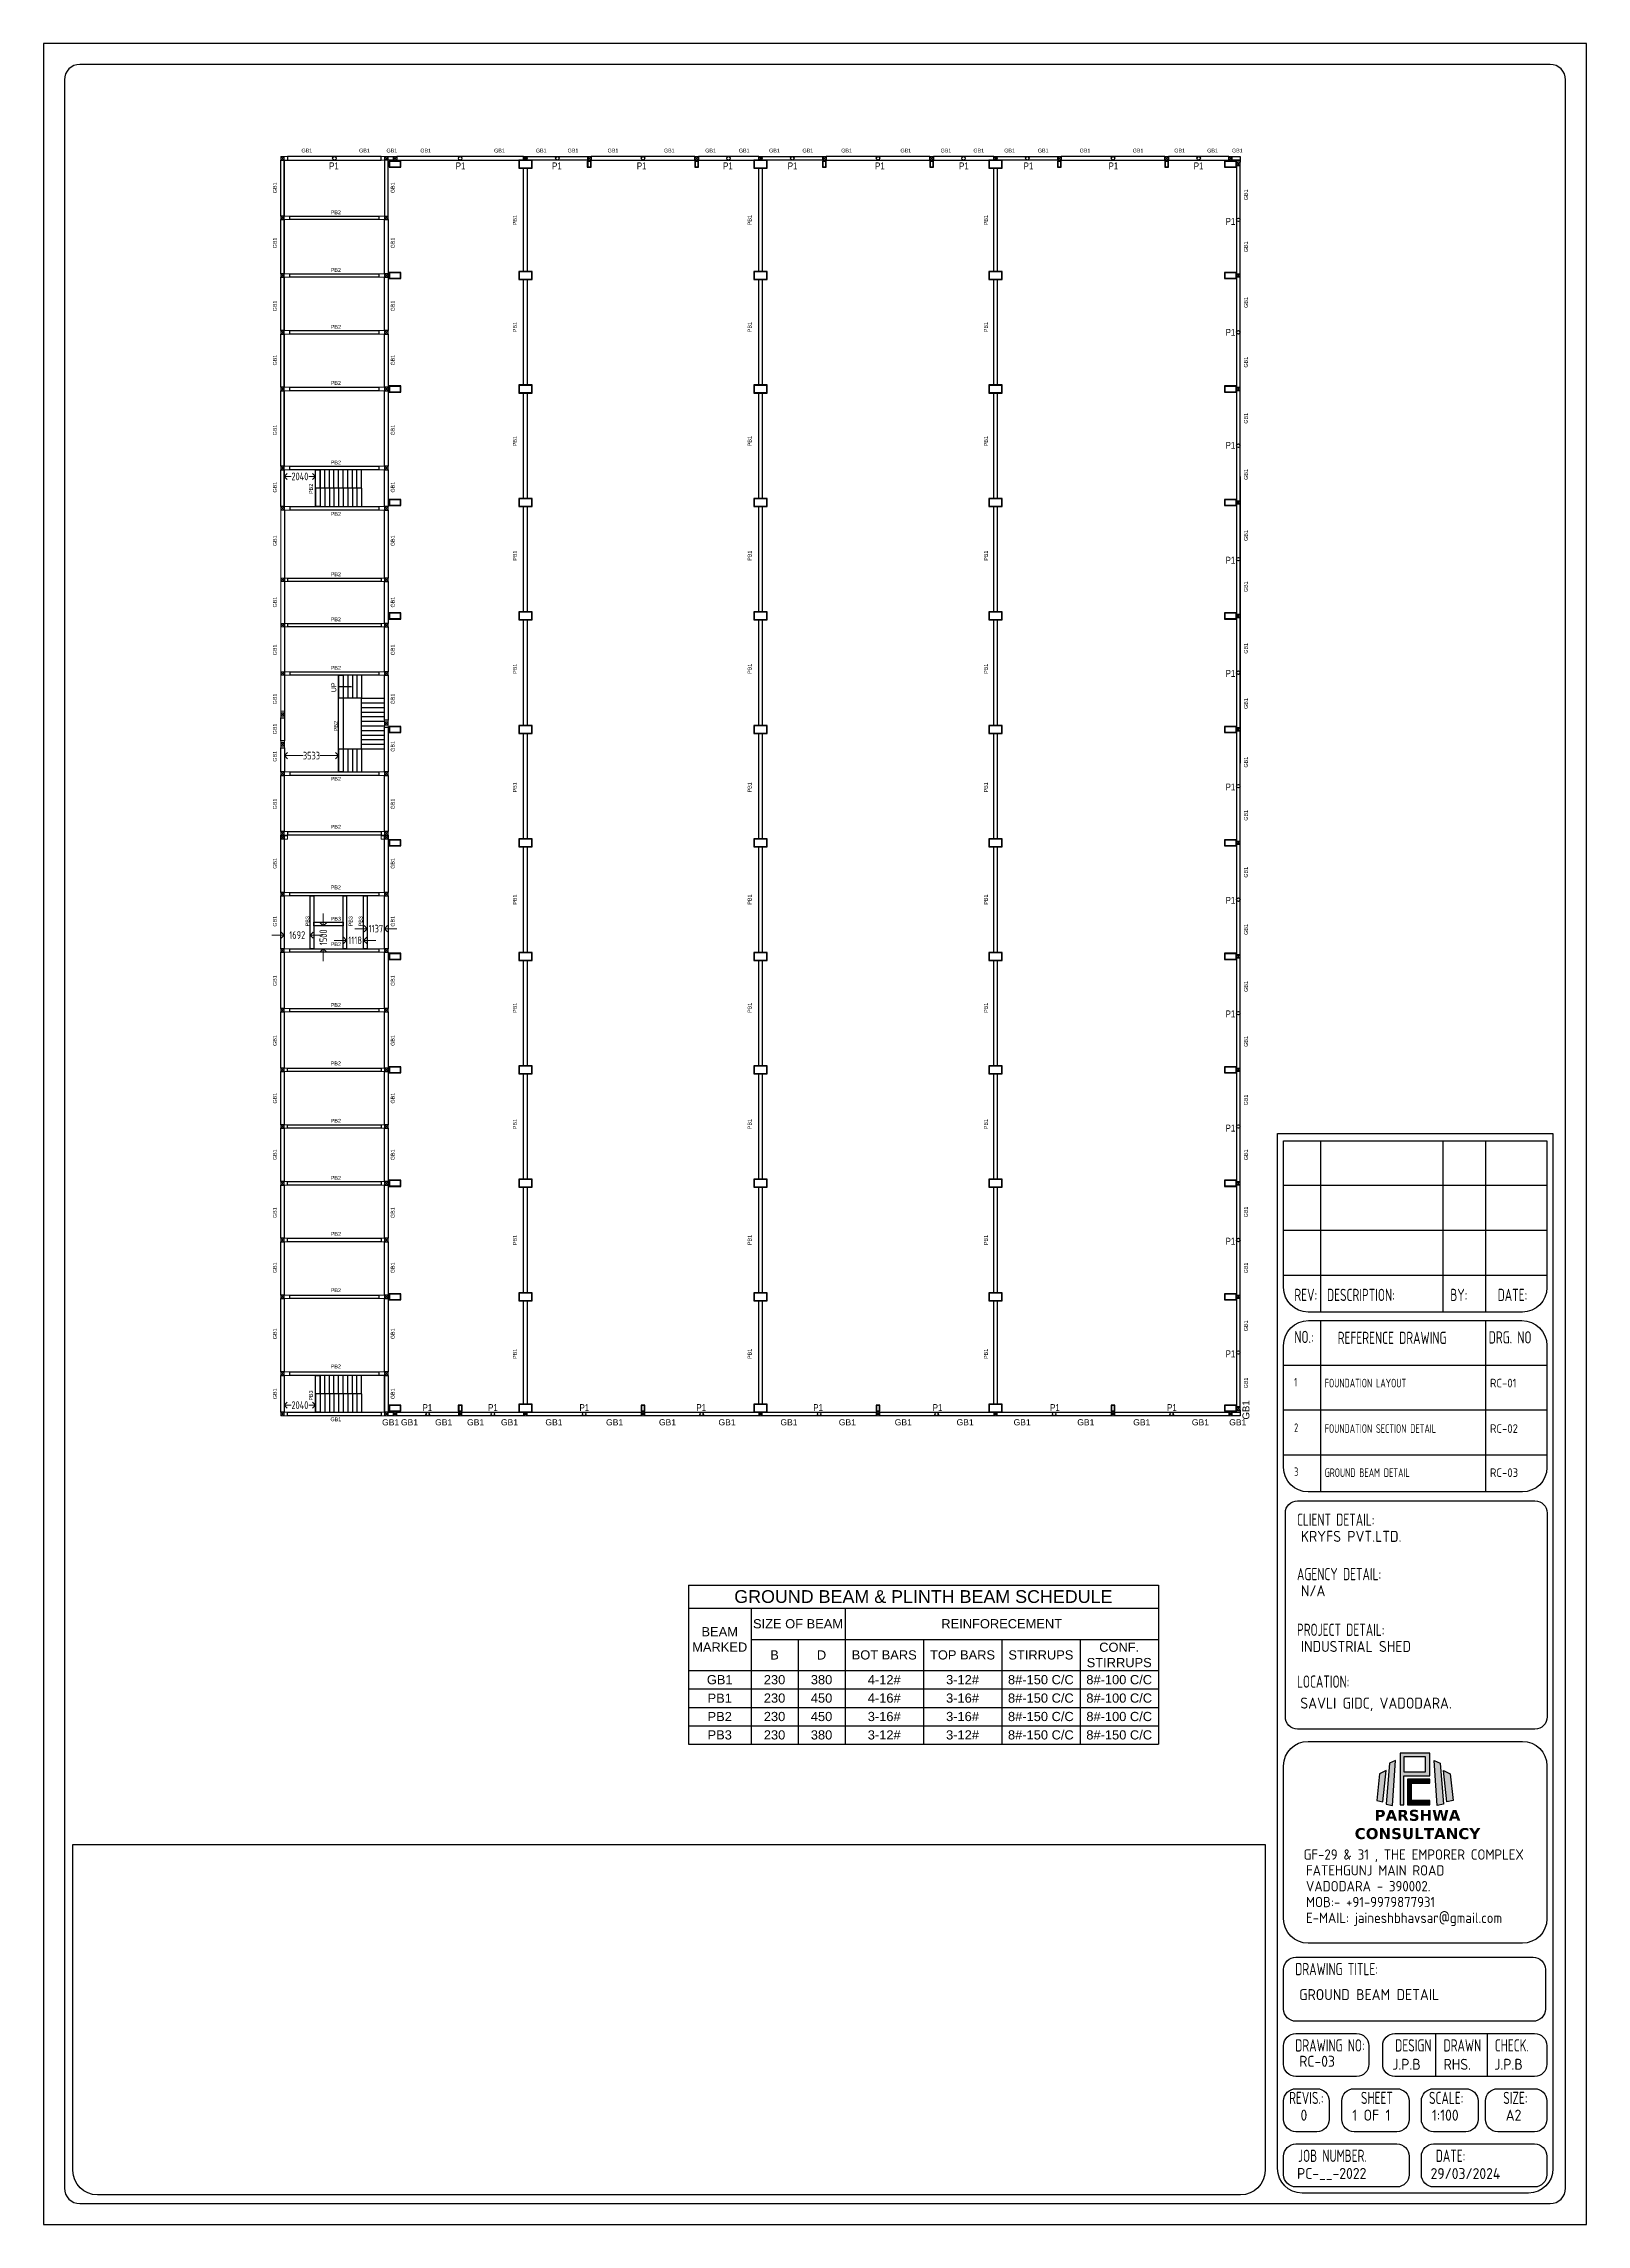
# Model space of a CAD drawing. Header units: inches. Extents: x -605 to 2991212, y -2872845 to 0.
# Drawn here: x 2446145 to 2546706, y -2154961 to -2012739 of the extents above; entities that cross this region are included whole.
import ezdxf
from ezdxf import colors
from ezdxf.entities.mleader import LeaderData, LeaderLine
from ezdxf.enums import TextEntityAlignment as Align
from ezdxf.math import Vec2, Vec3

# ---------------------------------------------------------------- set-up
doc = ezdxf.new("R2010")
doc.units = ezdxf.units.IN
doc.header["$LTSCALE"] = 600
doc.header["$MEASUREMENT"] = 0
doc.linetypes.add('DOT2', pattern=[0.125, 0, -0.125])
for name, color, linetype in [('05 RG_TXT', 7, 'Continuous'), ('NOITHAT', 21, 'Continuous'), ('see level', 2, 'Continuous'), ('SnT-DIMS2', 7, 'Continuous')]:
    doc.layers.add(name, color=color, linetype=linetype)
for name, color, linetype, lineweight in [('PV_MASONRY', 10, 'Continuous', 0), ('PV_TEXT_ROMANS', 7, 'Continuous', 0), ('rDIMension', 1, 'Continuous', 18), ('rRCC 2', 40, 'Continuous', 15), ('rSHEET', 2, 'Continuous', 30)]:
    doc.layers.add(name, color=color, linetype=linetype, lineweight=lineweight)
doc.styles.add('DIM', font='geniso.shx', dxfattribs={"width": 0.85})
doc.styles.add('J.P', font='ARIALN.TTF')
doc.styles.add('RG', font='arial.ttf')
doc.styles.add('ROMANS', font='arial.ttf')
doc.styles.get("Standard").update_dxf_attribs({"font": 'arial.ttf'})
doc.styles.add('TEXT3', font='geniso.shx')
doc.styles.add('TEXT3 0.75NA', font='geniso.shx', dxfattribs={"width": 0.75})
doc.dimstyles.new('SnT', dxfattribs={"dimtxt": 2.5, "dimasz": 1, "dimexe": 1, "dimexo": 1, "dimgap": 1, "dimtad": 1, "dimdec": 0, "dimzin": 0, "dimdsep": 46, "dimtxsty": 'ROMANS', "dimblk": 'L1', "dimcen": 1, "dimclrd": 1, "dimclre": 1, "dimadec": 0, "dimazin": 0, "dimtfac": 1, "dimtdec": 0, "dimtmove": 0, "dimatfit": 3, "dimldrblk": 'LL1', "dimfxl": 1, "dimtolj": 1, "dimtzin": 0, "dimarcsym": 0})
doc.dimstyles.new('ST-100', dxfattribs={"dimscale": 100, "dimtxt": 2.5, "dimasz": 2, "dimexe": 0.18, "dimexo": 0.0625, "dimgap": 0.2, "dimtad": 0, "dimdec": 0, "dimzin": 0, "dimdsep": 46, "dimtxsty": 'DIM', "dimblk": 'OPEN90', "dimcen": 0.09, "dimclrd": 256, "dimclrt": 7, "dimadec": 0, "dimazin": 0, "dimtfac": 1, "dimtdec": 0, "dimtofl": 0, "dimtmove": 0, "dimatfit": 3, "dimldrblk": 'OPEN90', "dimfxl": 1, "dimtolj": 1, "dimtzin": 0, "dimlwd": -1, "dimarcsym": 0})

# ---------------------------------------------------------------- blocks, each defined once
blk = doc.blocks.new('L1')
at = {"color": 1}
blk.add_line((0, -1), (0, 1), dxfattribs=at)
blk.add_solid([(-2, 0.3), (-2, -0.3), (0, 0)], dxfattribs=at)
blk = doc.blocks.new('LL1')
at = {"color": 1}
blk.add_solid([(-2, 0.3), (-2, -0.3), (0, 0)], dxfattribs=at)
blk = doc.blocks.new('*T33')
at = {"layer": 'see level', "color": 0, "linetype": 'ByBlock', "lineweight": -2, "transparency": 16777216}
for p, q in [((0, 0), (30635, 0)), ((0, 0), (0, -10378)), ((30635, 0), (30635, -10378)), ((0, -1512), (30635, -1512)), ((4085, -1512), (4085, -10378)), ((10212, -1512), (10212, -10378)), ((4085, -3544), (30635, -3544)), ((7148, -3544), (7148, -10378)), ((15317, -3544), (15317, -10378)), ((20423, -3544), (20423, -10378)), ((25529, -3544), (25529, -10378)), ((0, -5576), (30635, -5576)), ((0, -6776), (30635, -6776)), ((0, -7977), (30635, -7977)), ((0, -9177), (30635, -9177)), ((0, -10378), (30635, -10378))]:
    blk.add_line(p, q, dxfattribs=at)
at = {"layer": 'see level', "color": 0, "linetype": 'ByBlock', "transparency": 16777216, "attachment_point": 5}
for s, insert, char_height, width in [('GROUND BEAM & PLINTH BEAM SCHEDULE', (15317, -756), 833.64, 30234.8), ('BEAM MARKED', (2042, -3544), 600.22, 3684.51), ('SIZE OF BEAM', (7148, -2528), 600.22, 5726.84), ('REINFORECEMENT', (20423, -2528), 600.22, 20023.15), ('B', (5616, -4560), 600, 2663.35), ('D', (8680, -4560), 600, 2663.35), ('BOT BARS', (12765, -4560), 600.2, 4705.68), ('TOP BARS', (17870, -4560), 600.2, 4705.68), ('STIRRUPS', (22976, -4560), 600.2, 4705.68), ('CONF. STIRRUPS', (28082, -4560), 600.22, 4705.68), ('GB1', (2042, -6176), 600.2, 3684.51), ('PB1', (2042, -7376), 600.2, 3684.51), ('230', (5616, -6176), 600.2, 2663.35), ('230', (5616, -7376), 600.2, 2663.35), ('450', (8680, -7376), 600.2, 2663.35), ('380', (8680, -6176), 600.2, 2663.35), ('4-12#', (12765, -6176), 600.2, 4705.68), ('4-16#', (12765, -7376), 600.2, 4705.68), ('3-12#', (17870, -6176), 600.2, 4705.68), ('3-16#', (17870, -7376), 600.2, 4705.68), ('8#-150 C/C', (22976, -6176), 600.2, 4705.68), ('8#-150 C/C', (22976, -7376), 600.2, 4705.68), ('8#-100 C/C', (28082, -6176), 600.2, 4705.68), ('8#-100 C/C', (28082, -7376), 600.2, 4705.68), ('PB2', (2042, -8577), 600.2, 3684.51), ('230', (5616, -8577), 600.2, 2663.35), ('450', (8680, -8577), 600.2, 2663.35), ('3-16#', (12765, -8577), 600.2, 4705.68), ('3-16#', (17870, -8577), 600.2, 4705.68), ('8#-150 C/C', (22976, -8577), 600.2, 4705.68), ('8#-100 C/C', (28082, -8577), 600.2, 4705.68), ('PB3', (2042, -9777), 600.2, 3684.51), ('230', (5616, -9777), 600.2, 2663.35), ('380', (8680, -9777), 600.2, 2663.35), ('3-12#', (12765, -9777), 600.2, 4705.68), ('3-12#', (17870, -9777), 600.2, 4705.68), ('8#-150 C/C', (22976, -9777), 600.2, 4705.68), ('\\A0;\\fArial|b0|i0|c0|p34;\\H1x;\\l\\o\\k\\Q0;\\W1;\\T1;\\C0;8#-150 C/C\\P', (28082, -9777), 600.22, 4705.68)]:
    blk.add_mtext(s, dxfattribs=dict(at, insert=insert, char_height=char_height, width=width))
blk = doc.blocks.new('Q')
at = {"linetype": 'Continuous', "ltscale": 0.5}
h = blk.add_hatch(color=152, dxfattribs=at)
h.dxf.hatch_style = 1
h.paths.add_polyline_path([(6.07, 15.37), (5.53, 10.52), (6.67, 10.29), (7.27, 16.02)])
h.paths.add_polyline_path([(18.9, 15.37), (19.44, 10.52), (18.3, 10.29), (17.7, 16.02)])
h = blk.add_hatch(color=10, dxfattribs=at)
h.dxf.hatch_style = 1
h.paths.add_polyline_path([(7.87, 17.31), (7.27, 9.83), (8.41, 9.62), (8.96, 17.82)])
h.paths.add_polyline_path([(17.1, 17.31), (17.7, 9.83), (16.56, 9.62), (16.01, 17.82)])
h = blk.add_hatch(color=152, dxfattribs=at)
h.dxf.hatch_style = 1
h.paths.add_polyline_path([(9.79, 19.18), (9.79, 9.76), (10.5, 9.76), (10.5, 15.05), (15.19, 15.05), (15.19, 19.18)])
h.paths.add_polyline_path([(10.5, 18.5), (10.5, 15.72), (14.45, 15.72), (14.45, 18.5)], flags=16)
h = blk.add_hatch(color=152, dxfattribs=at)
h.dxf.hatch_style = 1
h.paths.add_polyline_path([(11.15, 14.43), (11.15, 9.76), (15.19, 9.76), (15.19, 10.52), (11.87, 10.52), (11.87, 13.69), (15.19, 13.69), (15.19, 14.43)])
at = {"color": 152, "linetype": 'Continuous'}
for points in [[(6.07, 15.37), (5.53, 10.52), (6.67, 10.29), (7.27, 16.02), (6.07, 15.37)], [(9.79, 19.18), (9.79, 9.76), (10.5, 9.76), (10.5, 15.05), (15.19, 15.05), (15.19, 19.18), (9.79, 19.18)], [(10.5, 18.5), (10.5, 15.72), (14.45, 15.72), (14.45, 18.5), (10.5, 18.5)], [(18.9, 15.37), (19.44, 10.52), (18.3, 10.29), (17.7, 16.02), (18.9, 15.37)], [(11.15, 14.43), (11.15, 9.76), (15.19, 9.76), (15.19, 10.52), (11.87, 10.52), (11.87, 13.69), (15.19, 13.69), (15.19, 14.43), (11.15, 14.43)]]:
    blk.add_lwpolyline(points, dxfattribs=at)
at = {"color": 10, "linetype": 'Continuous'}
for points in [[(7.87, 17.31), (7.27, 9.83), (8.41, 9.62), (8.96, 17.82), (7.87, 17.31)], [(17.1, 17.31), (17.7, 9.83), (16.56, 9.62), (16.01, 17.82), (17.1, 17.31)]]:
    blk.add_lwpolyline(points, dxfattribs=at)
at = {"linetype": 'Continuous', "insert": (1.32, 8.82), "char_height": 2, "attachment_point": 1}
blk.add_mtext_dynamic_manual_height_columns('\\pxqc;{\\fVerdana|b1|i0|c0|p34;\\C152;PARSHWA\\PCONSULTANCY }', width=23.282, gutter_width=1, heights=[6.3], dxfattribs=at)
blk = doc.blocks.new('_Open90')
at = {"color": 0, "linetype": 'ByBlock', "lineweight": -2}
for p, q in [((0, 0), (-1, 0)), ((-0.5, 0.5), (0, 0)), ((0, 0), (-0.5, -0.5))]:
    blk.add_line(p, q, dxfattribs=at)
blk = doc.blocks.new('*D536')
at = {"layer": 'Defpoints', "color": 0, "linetype": 'ByBlock'}
for p in [(2461829, -2041730), (2463869, -2040966), (2463869, -2041357)]:
    blk.add_point(p, dxfattribs=at)
at = {"layer": 'rDIMension', "color": 0, "linetype": 'DOT2', "lineweight": -2}
for p, q in [((2461829, -2041730), (2461829, -2040966)), ((2463869, -2041357), (2463869, -2040966))]:
    blk.add_line(p, q, dxfattribs=at)
at = {"layer": 'rDIMension'}
for p, q in [((2462229, -2040966), (2462277, -2040966)), ((2463469, -2040966), (2463422, -2040966))]:
    blk.add_line(p, q, dxfattribs=at)
at = {"layer": 'rDIMension', "linetype": 'ByBlock', "xscale": 400, "yscale": 400, "zscale": 400, "rotation": 180}
blk.add_blockref('_Open90', (2461829, -2040966), dxfattribs=at)
at = {"layer": 'rDIMension', "linetype": 'ByBlock', "xscale": 400, "yscale": 400, "zscale": 400}
blk.add_blockref('_Open90', (2463869, -2040966), dxfattribs=at)
at = {"layer": 'rDIMension', "color": 7, "linetype": 'ByBlock', "insert": (2462849, -2040966), "char_height": 500, "attachment_point": 5, "style": 'DIM'}
blk.add_mtext('\\A1;2040', dxfattribs=at)
blk = doc.blocks.new('*D537')
at = {"layer": 'Defpoints', "color": 0, "linetype": 'ByBlock'}
for p in [(2461836, -2059173), (2461836, -2059482), (2465369, -2059482)]:
    blk.add_point(p, dxfattribs=at)
at = {"layer": 'rDIMension', "color": 0, "linetype": 'DOT2', "lineweight": -2}
for p, q in [((2461836, -2059482), (2461836, -2059173)), ((2465369, -2059482), (2465369, -2059173))]:
    blk.add_line(p, q, dxfattribs=at)
at = {"layer": 'rDIMension'}
for p, q in [((2462236, -2059173), (2463051, -2059173)), ((2464969, -2059173), (2464154, -2059173))]:
    blk.add_line(p, q, dxfattribs=at)
at = {"layer": 'rDIMension', "linetype": 'ByBlock', "xscale": 400, "yscale": 400, "zscale": 400, "rotation": 180}
blk.add_blockref('_Open90', (2461836, -2059173), dxfattribs=at)
at = {"layer": 'rDIMension', "linetype": 'ByBlock', "xscale": 400, "yscale": 400, "zscale": 400}
blk.add_blockref('_Open90', (2465369, -2059173), dxfattribs=at)
at = {"layer": 'rDIMension', "color": 7, "linetype": 'ByBlock', "insert": (2463603, -2059173), "char_height": 500, "attachment_point": 5, "style": 'DIM'}
blk.add_mtext('\\A1;3533', dxfattribs=at)
blk = doc.blocks.new('*D538')
at = {"layer": 'Defpoints', "color": 0, "linetype": 'ByBlock'}
for p in [(2461829, -2070876), (2461829, -2071158), (2463521, -2071158)]:
    blk.add_point(p, dxfattribs=at)
at = {"layer": 'rDIMension'}
for p, q in [((2461429, -2070876), (2461029, -2070876)), ((2463921, -2070876), (2464321, -2070876))]:
    blk.add_line(p, q, dxfattribs=at)
at = {"layer": 'rDIMension', "color": 0, "linetype": 'DOT2', "lineweight": -2}
for p, q in [((2461829, -2071158), (2461829, -2070876)), ((2463521, -2071158), (2463521, -2070876))]:
    blk.add_line(p, q, dxfattribs=at)
at = {"layer": 'rDIMension', "linetype": 'ByBlock', "xscale": 400, "yscale": 400, "zscale": 400}
blk.add_blockref('_Open90', (2461829, -2070876), dxfattribs=at)
at = {"layer": 'rDIMension', "linetype": 'ByBlock', "xscale": 400, "yscale": 400, "zscale": 400, "rotation": 180}
blk.add_blockref('_Open90', (2463521, -2070876), dxfattribs=at)
at = {"layer": 'rDIMension', "color": 7, "linetype": 'ByBlock', "insert": (2462675, -2070876), "char_height": 500, "attachment_point": 5, "style": 'DIM'}
blk.add_mtext('\\A1;1692', dxfattribs=at)
blk = doc.blocks.new('*D539')
at = {"layer": 'Defpoints', "color": 0, "linetype": 'ByBlock'}
for p in [(2464375, -2070270), (2464642, -2070270), (2464642, -2071770)]:
    blk.add_point(p, dxfattribs=at)
at = {"layer": 'rDIMension'}
for p, q in [((2464375, -2069870), (2464375, -2069470)), ((2464375, -2072170), (2464375, -2072570))]:
    blk.add_line(p, q, dxfattribs=at)
at = {"layer": 'rDIMension', "color": 0, "linetype": 'DOT2', "lineweight": -2}
for p, q in [((2464642, -2070270), (2464375, -2070270)), ((2464642, -2071770), (2464375, -2071770))]:
    blk.add_line(p, q, dxfattribs=at)
at = {"layer": 'rDIMension', "linetype": 'ByBlock', "xscale": 400, "yscale": 400, "zscale": 400}
for p, rotation in [((2464375, -2070270), 270), ((2464375, -2071770), 90)]:
    blk.add_blockref('_Open90', p, dxfattribs=dict(at, rotation=rotation))
at = {"layer": 'rDIMension', "color": 7, "linetype": 'ByBlock', "insert": (2464375, -2071020), "char_height": 500, "attachment_point": 5, "rotation": 90, "style": 'DIM'}
blk.add_mtext('\\A1;1500', dxfattribs=at)
blk = doc.blocks.new('*D540')
at = {"layer": 'Defpoints', "color": 0, "linetype": 'ByBlock'}
for p in [(2465887, -2070704), (2467005, -2070704), (2467005, -2071221)]:
    blk.add_point(p, dxfattribs=at)
at = {"layer": 'rDIMension', "color": 0, "linetype": 'DOT2', "lineweight": -2}
for p, q in [((2465887, -2070704), (2465887, -2071221)), ((2467005, -2070704), (2467005, -2071221))]:
    blk.add_line(p, q, dxfattribs=at)
at = {"layer": 'rDIMension'}
for p, q in [((2465487, -2071221), (2465087, -2071221)), ((2467405, -2071221), (2467805, -2071221))]:
    blk.add_line(p, q, dxfattribs=at)
at = {"layer": 'rDIMension', "linetype": 'ByBlock', "xscale": 400, "yscale": 400, "zscale": 400}
blk.add_blockref('_Open90', (2465887, -2071221), dxfattribs=at)
at = {"layer": 'rDIMension', "linetype": 'ByBlock', "xscale": 400, "yscale": 400, "zscale": 400, "rotation": 180}
blk.add_blockref('_Open90', (2467005, -2071221), dxfattribs=at)
at = {"layer": 'rDIMension', "color": 7, "linetype": 'ByBlock', "insert": (2466446, -2071221), "char_height": 500, "attachment_point": 5, "style": 'DIM'}
blk.add_mtext('\\A1;1118', dxfattribs=at)
blk = doc.blocks.new('*D541')
at = {"layer": 'Defpoints', "color": 0, "linetype": 'ByBlock'}
for p in [(2468369, -2070459), (2467233, -2070945), (2468369, -2070945)]:
    blk.add_point(p, dxfattribs=at)
at = {"layer": 'rDIMension'}
for p, q in [((2466833, -2070459), (2466433, -2070459)), ((2468769, -2070459), (2469169, -2070459))]:
    blk.add_line(p, q, dxfattribs=at)
at = {"layer": 'rDIMension', "color": 0, "linetype": 'DOT2', "lineweight": -2}
for p, q in [((2467233, -2070945), (2467233, -2070459)), ((2468369, -2070945), (2468369, -2070459))]:
    blk.add_line(p, q, dxfattribs=at)
at = {"layer": 'rDIMension', "linetype": 'ByBlock', "xscale": 400, "yscale": 400, "zscale": 400}
blk.add_blockref('_Open90', (2467233, -2070459), dxfattribs=at)
at = {"layer": 'rDIMension', "linetype": 'ByBlock', "xscale": 400, "yscale": 400, "zscale": 400, "rotation": 180}
blk.add_blockref('_Open90', (2468369, -2070459), dxfattribs=at)
at = {"layer": 'rDIMension', "color": 7, "linetype": 'ByBlock', "insert": (2467801, -2070459), "char_height": 500, "attachment_point": 5, "style": 'DIM'}
blk.add_mtext('\\A1;1137', dxfattribs=at)
blk = doc.blocks.new('*D542')
at = {"layer": 'Defpoints', "color": 0, "linetype": 'ByBlock'}
for p in [(2461829, -2101535), (2461829, -2101801), (2463869, -2101801)]:
    blk.add_point(p, dxfattribs=at)
at = {"layer": 'rDIMension', "color": 0, "linetype": 'DOT2', "lineweight": -2}
for p, q in [((2461829, -2101801), (2461829, -2101535)), ((2463869, -2101801), (2463869, -2101535))]:
    blk.add_line(p, q, dxfattribs=at)
at = {"layer": 'rDIMension'}
for p, q in [((2462229, -2101535), (2462277, -2101535)), ((2463469, -2101535), (2463422, -2101535))]:
    blk.add_line(p, q, dxfattribs=at)
at = {"layer": 'rDIMension', "linetype": 'ByBlock', "xscale": 400, "yscale": 400, "zscale": 400, "rotation": 180}
blk.add_blockref('_Open90', (2461829, -2101535), dxfattribs=at)
at = {"layer": 'rDIMension', "linetype": 'ByBlock', "xscale": 400, "yscale": 400, "zscale": 400}
blk.add_blockref('_Open90', (2463869, -2101535), dxfattribs=at)
at = {"layer": 'rDIMension', "color": 7, "linetype": 'ByBlock', "insert": (2462849, -2101535), "char_height": 500, "attachment_point": 5, "style": 'DIM'}
blk.add_mtext('\\A1;2040', dxfattribs=at)
blk = doc.blocks.new('_DotBlank')
at = {"color": 0, "linetype": 'ByBlock', "lineweight": -2}
blk.add_line((-0.5, 0), (-1, 0), dxfattribs=at)
blk.add_circle((0, 0), 0.5, dxfattribs=at)

msp = doc.modelspace()

# ---------------------------------------------------------------- linework, layer by layer
at = {"color": 8, "linetype": 'ByBlock'}
for p, q in [((2463869.2, -2041729.9), (2463869.2, -2040529.9)), ((2464169.2, -2041729.9), (2464169.2, -2040529.9)), ((2464469.2, -2041729.9), (2464469.2, -2040529.9)), ((2464769.2, -2041729.9), (2464769.2, -2040529.9)), ((2465069.2, -2041729.9), (2465069.2, -2040529.9)), ((2465369.2, -2041729.9), (2465369.2, -2040529.9)), ((2465669.2, -2041729.9), (2465669.2, -2040529.9)), ((2465969.2, -2041729.9), (2465969.2, -2040529.9)), ((2466269.2, -2041729.9), (2466269.2, -2040529.9)), ((2466569.2, -2041729.9), (2466569.2, -2040529.9)), ((2466869.2, -2041729.9), (2466869.2, -2040529.9)), ((2468369.2, -2042929.9), (2468369.2, -2040529.9)), ((2463869.2, -2041729.9), (2463869.2, -2042929.9)), ((2466869.2, -2041729.9), (2463869.2, -2041729.9)), ((2464169.2, -2041729.9), (2464169.2, -2042929.9)), ((2464469.2, -2041729.9), (2464469.2, -2042929.9)), ((2464769.2, -2041729.9), (2464769.2, -2042929.9)), ((2465069.2, -2041729.9), (2465069.2, -2042929.9)), ((2465369.2, -2041729.9), (2465369.2, -2042929.9)), ((2465669.2, -2041729.9), (2465669.2, -2042929.9)), ((2465969.2, -2041729.9), (2465969.2, -2042929.9)), ((2466269.2, -2041729.9), (2466269.2, -2042929.9)), ((2466569.2, -2041729.9), (2466569.2, -2042929.9)), ((2466869.2, -2041729.9), (2466869.2, -2042929.9)), ((2463869.2, -2100797.3), (2463869.2, -2099597.3)), ((2468369.2, -2099597.3), (2463869.2, -2099597.3)), ((2464169.2, -2100797.3), (2464169.2, -2099597.3)), ((2464469.2, -2100797.3), (2464469.2, -2099597.3)), ((2464769.2, -2100797.3), (2464769.2, -2099597.3)), ((2465069.2, -2100797.3), (2465069.2, -2099597.3)), ((2465369.2, -2100797.3), (2465369.2, -2099597.3)), ((2465669.2, -2100797.3), (2465669.2, -2099597.3)), ((2465969.2, -2100797.3), (2465969.2, -2099597.3)), ((2466269.2, -2100797.3), (2466269.2, -2099597.3)), ((2466569.2, -2100797.3), (2466569.2, -2099597.3)), ((2466869.2, -2100797.3), (2466869.2, -2099597.3)), ((2468369.2, -2099597.3), (2468369.2, -2101997.3)), ((2463869.2, -2100797.3), (2463869.2, -2101997.3)), ((2466869.2, -2100797.3), (2463869.2, -2100797.3)), ((2464169.2, -2100797.3), (2464169.2, -2101997.3)), ((2464469.2, -2100797.3), (2464469.2, -2101997.3)), ((2464769.2, -2100797.3), (2464769.2, -2101997.3)), ((2465069.2, -2100797.3), (2465069.2, -2101997.3)), ((2465369.2, -2100797.3), (2465369.2, -2101997.3)), ((2465669.2, -2100797.3), (2465669.2, -2101997.3)), ((2465969.2, -2100797.3), (2465969.2, -2101997.3)), ((2466269.2, -2100797.3), (2466269.2, -2101997.3)), ((2466569.2, -2100797.3), (2466569.2, -2101997.3)), ((2466869.2, -2100797.3), (2466869.2, -2101997.3))]:
    msp.add_line(p, q, dxfattribs=at)
at = {"color": 1, "linetype": 'ByBlock'}
msp.add_line((2461837.1, -2043159.9), (2461837.1, -2056714.8), dxfattribs=at)
for points in [[(2461599.2, -2020332.8), (2461829.2, -2020332.8), (2461829.2, -2023983.9), (2461599.2, -2023983.9)], [(2468149.2, -2020102.8), (2462049.2, -2020102.8), (2462049.2, -2020332.8), (2468149.2, -2020332.8)], [(2468599.2, -2020332.8), (2468369.2, -2020332.8), (2468369.2, -2023983.9), (2468599.2, -2023983.9)], [(2468599.2, -2020102.8), (2468934.2, -2020102.8), (2468934.2, -2020332.8), (2468599.2, -2020332.8)], [(2477434.2, -2020102.8), (2469164.2, -2020102.8), (2469164.2, -2020332.8), (2477434.2, -2020332.8)], [(2477434.2, -2020857.8), (2477664.2, -2020857.8), (2477664.2, -2027602.4), (2477434.2, -2027602.4)], [(2477664.2, -2020102.8), (2481594.2, -2020102.8), (2481594.2, -2020332.8), (2477664.2, -2020332.8)], [(2488594.2, -2020102.8), (2481824.2, -2020102.8), (2481824.2, -2020332.8), (2488594.2, -2020332.8)], [(2492754.2, -2020102.8), (2488824.2, -2020102.8), (2488824.2, -2020332.8), (2492754.2, -2020332.8)], [(2492754.2, -2020857.8), (2492984.2, -2020857.8), (2492984.2, -2027602.4), (2492754.2, -2027602.4)], [(2492984.2, -2020102.8), (2496914.2, -2020102.8), (2496914.2, -2020332.8), (2492984.2, -2020332.8)], [(2503914.2, -2020102.8), (2497144.2, -2020102.8), (2497144.2, -2020332.8), (2503914.2, -2020332.8)], [(2508074.2, -2020102.8), (2504144.2, -2020102.8), (2504144.2, -2020332.8), (2508074.2, -2020332.8)], [(2508074.2, -2020857.8), (2508304.2, -2020857.8), (2508304.2, -2027602.4), (2508074.2, -2027602.4)], [(2508304.2, -2020102.8), (2512234.2, -2020102.8), (2512234.2, -2020332.8), (2508304.2, -2020332.8)], [(2519234.2, -2020102.8), (2512464.2, -2020102.8), (2512464.2, -2020332.8), (2519234.2, -2020332.8)], [(2523394.2, -2020102.8), (2519464.2, -2020102.8), (2519464.2, -2020332.8), (2523394.2, -2020332.8)], [(2523624.2, -2020102.8), (2524139.2, -2020102.8), (2524139.2, -2020332.8), (2523624.2, -2020332.8)], [(2523909.2, -2020332.8), (2524139.2, -2020332.8), (2524139.2, -2020480.3), (2523909.2, -2020480.3)], [(2523909.2, -2027749.9), (2524139.2, -2027749.9), (2524139.2, -2020710.3), (2523909.2, -2020710.3)], [(2461599.2, -2024213.9), (2461829.2, -2024213.9), (2461829.2, -2027749.9), (2461599.2, -2027749.9)], [(2462199.2, -2023983.9), (2467999.2, -2023983.9), (2467999.2, -2024213.9), (2462199.2, -2024213.9)], [(2468369.2, -2024213.9), (2468599.2, -2024213.9), (2468599.2, -2027749.9), (2468369.2, -2027749.9)], [(2461599.2, -2027979.9), (2461829.2, -2027979.9), (2461829.2, -2031449.9), (2461599.2, -2031449.9)], [(2462199.2, -2027749.9), (2467999.2, -2027749.9), (2467999.2, -2027979.9), (2462199.2, -2027979.9)], [(2468369.2, -2027979.9), (2468599.2, -2027979.9), (2468599.2, -2031449.9), (2468369.2, -2031449.9)], [(2523909.2, -2035149.9), (2524139.2, -2035149.9), (2524139.2, -2027979.9), (2523909.2, -2027979.9)], [(2477434.2, -2028127.4), (2477664.2, -2028127.4), (2477664.2, -2035002.4), (2477434.2, -2035002.4)], [(2492754.2, -2028127.4), (2492984.2, -2028127.4), (2492984.2, -2035002.4), (2492754.2, -2035002.4)], [(2508074.2, -2028127.4), (2508304.2, -2028127.4), (2508304.2, -2035002.4), (2508074.2, -2035002.4)], [(2461599.2, -2031679.9), (2461829.2, -2031679.9), (2461829.2, -2035149.9), (2461599.2, -2035149.9)], [(2462199.2, -2031449.9), (2467999.2, -2031449.9), (2467999.2, -2031679.9), (2462199.2, -2031679.9)], [(2468369.2, -2031679.9), (2468599.2, -2031679.9), (2468599.2, -2035149.9), (2468369.2, -2035149.9)], [(2462199.2, -2035149.9), (2467999.2, -2035149.9), (2467999.2, -2035379.9), (2462199.2, -2035379.9)], [(2461599.2, -2035379.9), (2461829.2, -2035379.9), (2461829.2, -2040299.9), (2461599.2, -2040299.9)], [(2468369.2, -2035379.9), (2468599.2, -2035379.9), (2468599.2, -2040299.9), (2468369.2, -2040299.9)], [(2477434.2, -2035527.4), (2477664.2, -2035527.4), (2477664.2, -2042402.4), (2477434.2, -2042402.4)], [(2492754.2, -2035527.4), (2492984.2, -2035527.4), (2492984.2, -2042402.4), (2492754.2, -2042402.4)], [(2508074.2, -2035527.4), (2508304.2, -2035527.4), (2508304.2, -2042402.4), (2508074.2, -2042402.4)], [(2523909.2, -2042549.9), (2524139.2, -2042549.9), (2524139.2, -2035379.9), (2523909.2, -2035379.9)], [(2461599.2, -2040529.9), (2461829.2, -2040529.9), (2461829.2, -2042929.9), (2461599.2, -2042929.9)], [(2462199.2, -2040299.9), (2467999.2, -2040299.9), (2467999.2, -2040529.9), (2462199.2, -2040529.9)], [(2463869.2, -2040529.9), (2464169.2, -2040529.9), (2464169.2, -2042929.9), (2463869.2, -2042929.9)], [(2468369.2, -2040529.9), (2468599.2, -2040529.9), (2468599.2, -2042929.9), (2468369.2, -2042929.9)], [(2462207.2, -2042929.9), (2467999.2, -2042929.9), (2467999.2, -2043159.9), (2462207.2, -2043159.9)], [(2468369.2, -2043159.9), (2468599.2, -2043159.9), (2468599.2, -2047598.2), (2468369.2, -2047598.2)], [(2477434.2, -2042927.4), (2477664.2, -2042927.4), (2477664.2, -2049802.4), (2477434.2, -2049802.4)], [(2492754.2, -2042927.4), (2492984.2, -2042927.4), (2492984.2, -2049802.4), (2492754.2, -2049802.4)], [(2508074.2, -2042927.4), (2508304.2, -2042927.4), (2508304.2, -2049802.4), (2508074.2, -2049802.4)], [(2523909.2, -2049949.9), (2524139.2, -2049949.9), (2524139.2, -2042779.9), (2523909.2, -2042779.9)], [(2462057.2, -2047598.2), (2468149.2, -2047598.2), (2468149.2, -2047828.2), (2462057.2, -2047828.2)], [(2468369.2, -2047828.2), (2468599.2, -2047828.2), (2468599.2, -2050552.4), (2468369.2, -2050552.4)], [(2462057.2, -2050552.4), (2468149.2, -2050552.4), (2468149.2, -2050782.4), (2462057.2, -2050782.4)], [(2468369.2, -2050782.4), (2468599.2, -2050782.4), (2468599.2, -2053702.4), (2468369.2, -2053702.4)], [(2477434.2, -2050327.4), (2477664.2, -2050327.4), (2477664.2, -2057202.4), (2477434.2, -2057202.4)], [(2492754.2, -2050327.4), (2492984.2, -2050327.4), (2492984.2, -2057202.4), (2492754.2, -2057202.4)], [(2508074.2, -2050327.4), (2508304.2, -2050327.4), (2508304.2, -2057202.4), (2508074.2, -2057202.4)], [(2523909.2, -2057349.9), (2524139.2, -2057349.9), (2524139.2, -2050179.9), (2523909.2, -2050179.9)], [(2462207.2, -2053702.4), (2467999.2, -2053702.4), (2467999.2, -2053932.4), (2462207.2, -2053932.4)], [(2465369.2, -2053932.4), (2465669.2, -2053932.4), (2465669.2, -2060232.4), (2465369.2, -2060232.4)], [(2468369.2, -2053932.4), (2468599.2, -2053932.4), (2468599.2, -2056857.4), (2468369.2, -2056857.4)], [(2461607.2, -2056714.8), (2461837.2, -2056714.8), (2461837.2, -2058214.8), (2461607.2, -2058214.8)], [(2468369.2, -2057307.4), (2468599.2, -2057307.4), (2468599.2, -2060232.4), (2468369.2, -2060232.4)], [(2477434.2, -2057727.4), (2477664.2, -2057727.4), (2477664.2, -2064602.4), (2477434.2, -2064602.4)], [(2492754.2, -2057727.4), (2492984.2, -2057727.4), (2492984.2, -2064602.4), (2492754.2, -2064602.4)], [(2508074.2, -2057727.4), (2508304.2, -2057727.4), (2508304.2, -2064602.4), (2508074.2, -2064602.4)], [(2523909.2, -2064749.9), (2524139.2, -2064749.9), (2524139.2, -2057579.9), (2523909.2, -2057579.9)], [(2461607.2, -2058665), (2461836, -2058665), (2461836, -2060232.4), (2461607.2, -2060232.4)], [(2461606, -2060462.4), (2461833.6, -2060462.4), (2461833.6, -2064123.9), (2461606, -2064123.9)], [(2462206, -2060232.4), (2467999.2, -2060232.4), (2467999.2, -2060462.4), (2462206, -2060462.4)], [(2468369.2, -2060462.4), (2468599.2, -2060462.4), (2468599.2, -2064123.9), (2468369.2, -2064123.9)], [(2461603.6, -2064353.9), (2461831.4, -2064353.9), (2461831.4, -2068095.5), (2461603.6, -2068095.5)], [(2462053.6, -2064123.9), (2468149.2, -2064123.9), (2468149.2, -2064353.9), (2462053.6, -2064353.9)], [(2468369.2, -2064353.9), (2468599.2, -2064353.9), (2468599.2, -2068095.5), (2468369.2, -2068095.5)], [(2523909.2, -2072149.9), (2524139.2, -2072149.9), (2524139.2, -2064979.9), (2523909.2, -2064979.9)], [(2477434.2, -2065127.4), (2477664.2, -2065127.4), (2477664.2, -2072002.4), (2477434.2, -2072002.4)], [(2492754.2, -2065127.4), (2492984.2, -2065127.4), (2492984.2, -2072002.4), (2492754.2, -2072002.4)], [(2508074.2, -2065127.4), (2508304.2, -2065127.4), (2508304.2, -2072002.4), (2508074.2, -2072002.4)], [(2461601.4, -2068325.5), (2461829.2, -2068325.5), (2461829.2, -2071769.9), (2461601.4, -2071769.9)], [(2462201.4, -2068095.5), (2467999.2, -2068095.5), (2467999.2, -2068325.5), (2462201.4, -2068325.5)], [(2463521.4, -2068325.5), (2463749.2, -2068325.5), (2463749.2, -2071769.9), (2463521.4, -2071769.9)], [(2465658.9, -2068325.5), (2465886.7, -2068325.5), (2465886.7, -2071769.9), (2465658.9, -2071769.9)], [(2467004.8, -2068325.5), (2467232.7, -2068325.5), (2467232.7, -2071769.9), (2467004.8, -2071769.9)], [(2468369.2, -2068325.5), (2468599.2, -2068325.5), (2468599.2, -2071769.9), (2468369.2, -2071769.9)], [(2463749.2, -2070040.1), (2465658.9, -2070040.1), (2465658.9, -2070270.1), (2463749.2, -2070270.1)], [(2461599.2, -2071999.9), (2461829.2, -2071999.9), (2461829.2, -2075659.9), (2461599.2, -2075659.9)], [(2462199.2, -2071769.9), (2467999.2, -2071769.9), (2467999.2, -2071999.9), (2462199.2, -2071999.9)], [(2468369.2, -2071999.9), (2468599.2, -2071999.9), (2468599.2, -2075659.9), (2468369.2, -2075659.9)], [(2477434.2, -2072527.4), (2477664.2, -2072527.4), (2477664.2, -2079402.4), (2477434.2, -2079402.4)], [(2492754.2, -2072527.4), (2492984.2, -2072527.4), (2492984.2, -2079402.4), (2492754.2, -2079402.4)], [(2508074.2, -2072527.4), (2508304.2, -2072527.4), (2508304.2, -2079402.4), (2508074.2, -2079402.4)], [(2523909.2, -2079549.9), (2524139.2, -2079549.9), (2524139.2, -2072379.9), (2523909.2, -2072379.9)], [(2461599.2, -2075889.9), (2461824.2, -2075889.9), (2461824.2, -2079549.9), (2461599.2, -2079549.9)], [(2462199.2, -2075659.9), (2467999.2, -2075659.9), (2467999.2, -2075889.9), (2462199.2, -2075889.9)], [(2468369.2, -2075889.9), (2468599.2, -2075889.9), (2468599.2, -2079549.9), (2468369.2, -2079549.9)], [(2461599.2, -2079779.9), (2461829.2, -2079779.9), (2461829.2, -2083249.9), (2461599.2, -2083249.9)], [(2462049.2, -2079549.9), (2468149.2, -2079549.9), (2468149.2, -2079779.9), (2462049.2, -2079779.9)], [(2468369.2, -2079779.9), (2468599.2, -2079779.9), (2468599.2, -2083249.9), (2468369.2, -2083249.9)], [(2477434.2, -2079927.4), (2477664.2, -2079927.4), (2477664.2, -2086802.4), (2477434.2, -2086802.4)], [(2492754.2, -2079927.4), (2492984.2, -2079927.4), (2492984.2, -2086802.4), (2492754.2, -2086802.4)], [(2508074.2, -2079927.4), (2508304.2, -2079927.4), (2508304.2, -2086802.4), (2508074.2, -2086802.4)], [(2523909.2, -2086949.9), (2524139.2, -2086949.9), (2524139.2, -2079779.9), (2523909.2, -2079779.9)], [(2461599.2, -2083479.9), (2461824.2, -2083479.9), (2461824.2, -2086949.9), (2461599.2, -2086949.9)], [(2462049.2, -2083249.9), (2468149.2, -2083249.9), (2468149.2, -2083479.9), (2462049.2, -2083479.9)], [(2468369.2, -2083479.9), (2468599.2, -2083479.9), (2468599.2, -2086949.9), (2468369.2, -2086949.9)], [(2461599.2, -2087179.9), (2461824.2, -2087179.9), (2461824.2, -2090649.9), (2461599.2, -2090649.9)], [(2462049.2, -2086949.9), (2468149.2, -2086949.9), (2468149.2, -2087179.9), (2462049.2, -2087179.9)], [(2468369.2, -2087179.9), (2468599.2, -2087179.9), (2468599.2, -2090649.9), (2468369.2, -2090649.9)], [(2477434.2, -2087327.4), (2477664.2, -2087327.4), (2477664.2, -2094202.4), (2477434.2, -2094202.4)], [(2492754.2, -2087327.4), (2492984.2, -2087327.4), (2492984.2, -2094202.4), (2492754.2, -2094202.4)], [(2508074.2, -2087327.4), (2508304.2, -2087327.4), (2508304.2, -2094202.4), (2508074.2, -2094202.4)], [(2523909.2, -2094349.9), (2524139.2, -2094349.9), (2524139.2, -2087179.9), (2523909.2, -2087179.9)], [(2462049.2, -2090649.9), (2468149.2, -2090649.9), (2468149.2, -2090879.9), (2462049.2, -2090879.9)], [(2461599.2, -2090879.9), (2461829.2, -2090879.9), (2461829.2, -2094349.9), (2461599.2, -2094349.9)], [(2468369.2, -2090879.9), (2468599.2, -2090879.9), (2468599.2, -2094349.9), (2468369.2, -2094349.9)], [(2461829.2, -2099367.3), (2461599.2, -2099367.3), (2461599.2, -2094579.9), (2461829.2, -2094579.9)], [(2462199.2, -2094349.9), (2467999.2, -2094349.9), (2467999.2, -2094579.9), (2462199.2, -2094579.9)], [(2468369.2, -2094579.9), (2468599.2, -2094579.9), (2468599.2, -2099367.3), (2468369.2, -2099367.3)], [(2477434.2, -2094727.4), (2477664.2, -2094727.4), (2477664.2, -2101472.3), (2477434.2, -2101472.3)], [(2492754.2, -2094727.4), (2492984.2, -2094727.4), (2492984.2, -2101472.3), (2492754.2, -2101472.3)], [(2508074.2, -2094727.4), (2508304.2, -2094727.4), (2508304.2, -2101472.3), (2508074.2, -2101472.3)], [(2523909.2, -2101619.8), (2524139.2, -2101619.8), (2524139.2, -2094579.9), (2523909.2, -2094579.9)], [(2461829.2, -2101997.3), (2461599.2, -2101997.3), (2461599.2, -2099597.3), (2461829.2, -2099597.3)], [(2462199.2, -2099367.3), (2467999.2, -2099367.3), (2467999.2, -2099597.3), (2462199.2, -2099597.3)], [(2463869.2, -2099597.3), (2464169.2, -2099597.3), (2464169.2, -2101997.3), (2463869.2, -2101997.3)], [(2468369.2, -2099597.3), (2468599.2, -2099597.3), (2468599.2, -2101997.3), (2468369.2, -2101997.3)], [(2462049.2, -2101997.3), (2468149.2, -2101997.3), (2468149.2, -2102227.3), (2462049.2, -2102227.3)], [(2468599.2, -2101997.3), (2468934.2, -2101997.3), (2468934.2, -2102227.3), (2468599.2, -2102227.3)], [(2468599.2, -2101997.3), (2468934.2, -2101997.3), (2468934.2, -2102227.3), (2468599.2, -2102227.3)], [(2469164.2, -2101997.3), (2473184.2, -2101997.3), (2473184.2, -2102227.3), (2469164.2, -2102227.3)], [(2473414.2, -2101997.3), (2477434.2, -2101997.3), (2477434.2, -2102227.3), (2473414.2, -2102227.3)], [(2477664.2, -2101997.3), (2485094.2, -2101997.3), (2485094.2, -2102227.3), (2477664.2, -2102227.3)], [(2485324.2, -2101997.3), (2492754.2, -2101997.3), (2492754.2, -2102227.3), (2485324.2, -2102227.3)], [(2492984.2, -2101997.3), (2500414.2, -2101997.3), (2500414.2, -2102227.3), (2492984.2, -2102227.3)], [(2500644.2, -2101997.3), (2508074.2, -2101997.3), (2508074.2, -2102227.3), (2500644.2, -2102227.3)], [(2508304.2, -2101997.3), (2515734.2, -2101997.3), (2515734.2, -2102227.3), (2508304.2, -2102227.3)], [(2515964.2, -2101997.3), (2523394.2, -2101997.3), (2523394.2, -2102227.3), (2515964.2, -2102227.3)], [(2523624.2, -2101997.3), (2524139.2, -2101997.3), (2524139.2, -2102227.3), (2523624.2, -2102227.3)], [(2523909.2, -2101849.8), (2524139.2, -2101849.8), (2524139.2, -2101997.3), (2523909.2, -2101997.3)]]:
    msp.add_lwpolyline(points, close=True, dxfattribs=at)
at = {"color": 6, "linetype": 'ByBlock'}
for points in [[(2469434.2, -2020795.3), (2469434.2, -2020395.3), (2468664.2, -2020395.3), (2468664.2, -2020795.3)], [(2477989.2, -2020857.8), (2477989.2, -2020332.8), (2477109.2, -2020332.8), (2477109.2, -2020857.8)], [(2481834.2, -2020395.3), (2481584.2, -2020395.3), (2481584.2, -2020795.3), (2481834.2, -2020795.3)], [(2488834.2, -2020395.3), (2488584.2, -2020395.3), (2488584.2, -2020795.3), (2488834.2, -2020795.3)], [(2493309.2, -2020857.8), (2493309.2, -2020332.8), (2492429.2, -2020332.8), (2492429.2, -2020857.8)], [(2497154.2, -2020395.3), (2496904.2, -2020395.3), (2496904.2, -2020795.3), (2497154.2, -2020795.3)], [(2504154.2, -2020395.3), (2503904.2, -2020395.3), (2503904.2, -2020795.3), (2504154.2, -2020795.3)], [(2508629.2, -2020857.8), (2508629.2, -2020332.8), (2507749.2, -2020332.8), (2507749.2, -2020857.8)], [(2512474.2, -2020395.3), (2512224.2, -2020395.3), (2512224.2, -2020795.3), (2512474.2, -2020795.3)], [(2519474.2, -2020395.3), (2519224.2, -2020395.3), (2519224.2, -2020795.3), (2519474.2, -2020795.3)], [(2523894.2, -2020795.3), (2523894.2, -2020395.3), (2523124.2, -2020395.3), (2523124.2, -2020795.3)], [(2469434.2, -2028064.9), (2469434.2, -2027664.9), (2468664.2, -2027664.9), (2468664.2, -2028064.9)], [(2477989.2, -2028127.4), (2477989.2, -2027602.4), (2477109.2, -2027602.4), (2477109.2, -2028127.4)], [(2493309.2, -2028127.4), (2493309.2, -2027602.4), (2492429.2, -2027602.4), (2492429.2, -2028127.4)], [(2508629.2, -2028127.4), (2508629.2, -2027602.4), (2507749.2, -2027602.4), (2507749.2, -2028127.4)], [(2523894.2, -2028064.9), (2523894.2, -2027664.9), (2523124.2, -2027664.9), (2523124.2, -2028064.9)], [(2469434.2, -2035464.9), (2469434.2, -2035064.9), (2468664.2, -2035064.9), (2468664.2, -2035464.9)], [(2477989.2, -2035527.4), (2477989.2, -2035002.4), (2477109.2, -2035002.4), (2477109.2, -2035527.4)], [(2493309.2, -2035527.4), (2493309.2, -2035002.4), (2492429.2, -2035002.4), (2492429.2, -2035527.4)], [(2508629.2, -2035527.4), (2508629.2, -2035002.4), (2507749.2, -2035002.4), (2507749.2, -2035527.4)], [(2523894.2, -2035464.9), (2523894.2, -2035064.9), (2523124.2, -2035064.9), (2523124.2, -2035464.9)], [(2469434.2, -2042864.9), (2469434.2, -2042464.9), (2468664.2, -2042464.9), (2468664.2, -2042864.9)], [(2477989.2, -2042927.4), (2477989.2, -2042402.4), (2477109.2, -2042402.4), (2477109.2, -2042927.4)], [(2493309.2, -2042927.4), (2493309.2, -2042402.4), (2492429.2, -2042402.4), (2492429.2, -2042927.4)], [(2508629.2, -2042927.4), (2508629.2, -2042402.4), (2507749.2, -2042402.4), (2507749.2, -2042927.4)], [(2523894.2, -2042864.9), (2523894.2, -2042464.9), (2523124.2, -2042464.9), (2523124.2, -2042864.9)], [(2469434.2, -2050264.9), (2469434.2, -2049864.9), (2468664.2, -2049864.9), (2468664.2, -2050264.9)], [(2477989.2, -2050327.4), (2477989.2, -2049802.4), (2477109.2, -2049802.4), (2477109.2, -2050327.4)], [(2493309.2, -2050327.4), (2493309.2, -2049802.4), (2492429.2, -2049802.4), (2492429.2, -2050327.4)], [(2508629.2, -2050327.4), (2508629.2, -2049802.4), (2507749.2, -2049802.4), (2507749.2, -2050327.4)], [(2523894.2, -2050264.9), (2523894.2, -2049864.9), (2523124.2, -2049864.9), (2523124.2, -2050264.9)], [(2469434.2, -2057664.9), (2469434.2, -2057264.9), (2468664.2, -2057264.9), (2468664.2, -2057664.9)], [(2477989.2, -2057727.4), (2477989.2, -2057202.4), (2477109.2, -2057202.4), (2477109.2, -2057727.4)], [(2493309.2, -2057727.4), (2493309.2, -2057202.4), (2492429.2, -2057202.4), (2492429.2, -2057727.4)], [(2508629.2, -2057727.4), (2508629.2, -2057202.4), (2507749.2, -2057202.4), (2507749.2, -2057727.4)], [(2523894.2, -2057664.9), (2523894.2, -2057264.9), (2523124.2, -2057264.9), (2523124.2, -2057664.9)], [(2469434.2, -2065064.9), (2469434.2, -2064664.9), (2468664.2, -2064664.9), (2468664.2, -2065064.9)], [(2477989.2, -2065127.4), (2477989.2, -2064602.4), (2477109.2, -2064602.4), (2477109.2, -2065127.4)], [(2493309.2, -2065127.4), (2493309.2, -2064602.4), (2492429.2, -2064602.4), (2492429.2, -2065127.4)], [(2508629.2, -2065127.4), (2508629.2, -2064602.4), (2507749.2, -2064602.4), (2507749.2, -2065127.4)], [(2523894.2, -2065064.9), (2523894.2, -2064664.9), (2523124.2, -2064664.9), (2523124.2, -2065064.9)], [(2469434.2, -2072464.9), (2469434.2, -2072064.9), (2468664.2, -2072064.9), (2468664.2, -2072464.9)], [(2477989.2, -2072527.4), (2477989.2, -2072002.4), (2477109.2, -2072002.4), (2477109.2, -2072527.4)], [(2493309.2, -2072527.4), (2493309.2, -2072002.4), (2492429.2, -2072002.4), (2492429.2, -2072527.4)], [(2508629.2, -2072527.4), (2508629.2, -2072002.4), (2507749.2, -2072002.4), (2507749.2, -2072527.4)], [(2523894.2, -2072464.9), (2523894.2, -2072064.9), (2523124.2, -2072064.9), (2523124.2, -2072464.9)], [(2469434.2, -2079864.9), (2469434.2, -2079464.9), (2468664.2, -2079464.9), (2468664.2, -2079864.9)], [(2477989.2, -2079927.4), (2477989.2, -2079402.4), (2477109.2, -2079402.4), (2477109.2, -2079927.4)], [(2493309.2, -2079927.4), (2493309.2, -2079402.4), (2492429.2, -2079402.4), (2492429.2, -2079927.4)], [(2508629.2, -2079927.4), (2508629.2, -2079402.4), (2507749.2, -2079402.4), (2507749.2, -2079927.4)], [(2523894.2, -2079864.9), (2523894.2, -2079464.9), (2523124.2, -2079464.9), (2523124.2, -2079864.9)], [(2469434.2, -2087264.9), (2469434.2, -2086864.9), (2468664.2, -2086864.9), (2468664.2, -2087264.9)], [(2477989.2, -2087327.4), (2477989.2, -2086802.4), (2477109.2, -2086802.4), (2477109.2, -2087327.4)], [(2493309.2, -2087327.4), (2493309.2, -2086802.4), (2492429.2, -2086802.4), (2492429.2, -2087327.4)], [(2508629.2, -2087327.4), (2508629.2, -2086802.4), (2507749.2, -2086802.4), (2507749.2, -2087327.4)], [(2523894.2, -2087264.9), (2523894.2, -2086864.9), (2523124.2, -2086864.9), (2523124.2, -2087264.9)], [(2469434.2, -2094664.9), (2469434.2, -2094264.9), (2468664.2, -2094264.9), (2468664.2, -2094664.9)], [(2477989.2, -2094727.4), (2477989.2, -2094202.4), (2477109.2, -2094202.4), (2477109.2, -2094727.4)], [(2493309.2, -2094727.4), (2493309.2, -2094202.4), (2492429.2, -2094202.4), (2492429.2, -2094727.4)], [(2508629.2, -2094727.4), (2508629.2, -2094202.4), (2507749.2, -2094202.4), (2507749.2, -2094727.4)], [(2523894.2, -2094664.9), (2523894.2, -2094264.9), (2523124.2, -2094264.9), (2523124.2, -2094664.9)], [(2469434.2, -2101934.8), (2469434.2, -2101534.8), (2468664.2, -2101534.8), (2468664.2, -2101934.8)], [(2469434.2, -2101934.8), (2469434.2, -2101534.8), (2468664.2, -2101534.8), (2468664.2, -2101934.8)], [(2473424.2, -2101534.8), (2473174.2, -2101534.8), (2473174.2, -2101934.8), (2473424.2, -2101934.8)], [(2477989.2, -2101997.3), (2477989.2, -2101472.3), (2477109.2, -2101472.3), (2477109.2, -2101997.3)], [(2485334.2, -2101534.8), (2485084.2, -2101534.8), (2485084.2, -2101934.8), (2485334.2, -2101934.8)], [(2493309.2, -2101997.3), (2493309.2, -2101472.3), (2492429.2, -2101472.3), (2492429.2, -2101997.3)], [(2500654.2, -2101534.8), (2500404.2, -2101534.8), (2500404.2, -2101934.8), (2500654.2, -2101934.8)], [(2508629.2, -2101997.3), (2508629.2, -2101472.3), (2507749.2, -2101472.3), (2507749.2, -2101997.3)], [(2515974.2, -2101534.8), (2515724.2, -2101534.8), (2515724.2, -2101934.8), (2515974.2, -2101934.8)], [(2523894.2, -2101934.8), (2523894.2, -2101534.8), (2523124.2, -2101534.8), (2523124.2, -2101934.8)]]:
    msp.add_lwpolyline(points, close=True, dxfattribs=at)
at = {"color": 3, "linetype": 'ByBlock'}
for points in [[(2469409.2, -2020770.3), (2469409.2, -2020420.3), (2468689.2, -2020420.3), (2468689.2, -2020770.3)], [(2477964.2, -2020832.8), (2477964.2, -2020357.8), (2477134.2, -2020357.8), (2477134.2, -2020832.8)], [(2481809.2, -2020420.3), (2481609.2, -2020420.3), (2481609.2, -2020770.3), (2481809.2, -2020770.3)], [(2488809.2, -2020420.3), (2488609.2, -2020420.3), (2488609.2, -2020770.3), (2488809.2, -2020770.3)], [(2493284.2, -2020832.8), (2493284.2, -2020357.8), (2492454.2, -2020357.8), (2492454.2, -2020832.8)], [(2497129.2, -2020420.3), (2496929.2, -2020420.3), (2496929.2, -2020770.3), (2497129.2, -2020770.3)], [(2504129.2, -2020420.3), (2503929.2, -2020420.3), (2503929.2, -2020770.3), (2504129.2, -2020770.3)], [(2508604.2, -2020832.8), (2508604.2, -2020357.8), (2507774.2, -2020357.8), (2507774.2, -2020832.8)], [(2512449.2, -2020420.3), (2512249.2, -2020420.3), (2512249.2, -2020770.3), (2512449.2, -2020770.3)], [(2519449.2, -2020420.3), (2519249.2, -2020420.3), (2519249.2, -2020770.3), (2519449.2, -2020770.3)], [(2523869.2, -2020770.3), (2523869.2, -2020420.3), (2523149.2, -2020420.3), (2523149.2, -2020770.3)], [(2469409.2, -2028039.9), (2469409.2, -2027689.9), (2468689.2, -2027689.9), (2468689.2, -2028039.9)], [(2477964.2, -2028102.4), (2477964.2, -2027627.4), (2477134.2, -2027627.4), (2477134.2, -2028102.4)], [(2493284.2, -2028102.4), (2493284.2, -2027627.4), (2492454.2, -2027627.4), (2492454.2, -2028102.4)], [(2508604.2, -2028102.4), (2508604.2, -2027627.4), (2507774.2, -2027627.4), (2507774.2, -2028102.4)], [(2523869.2, -2028039.9), (2523869.2, -2027689.9), (2523149.2, -2027689.9), (2523149.2, -2028039.9)], [(2469409.2, -2035439.9), (2469409.2, -2035089.9), (2468689.2, -2035089.9), (2468689.2, -2035439.9)], [(2477964.2, -2035502.4), (2477964.2, -2035027.4), (2477134.2, -2035027.4), (2477134.2, -2035502.4)], [(2493284.2, -2035502.4), (2493284.2, -2035027.4), (2492454.2, -2035027.4), (2492454.2, -2035502.4)], [(2508604.2, -2035502.4), (2508604.2, -2035027.4), (2507774.2, -2035027.4), (2507774.2, -2035502.4)], [(2523869.2, -2035439.9), (2523869.2, -2035089.9), (2523149.2, -2035089.9), (2523149.2, -2035439.9)], [(2469409.2, -2042839.9), (2469409.2, -2042489.9), (2468689.2, -2042489.9), (2468689.2, -2042839.9)], [(2477964.2, -2042902.4), (2477964.2, -2042427.4), (2477134.2, -2042427.4), (2477134.2, -2042902.4)], [(2493284.2, -2042902.4), (2493284.2, -2042427.4), (2492454.2, -2042427.4), (2492454.2, -2042902.4)], [(2508604.2, -2042902.4), (2508604.2, -2042427.4), (2507774.2, -2042427.4), (2507774.2, -2042902.4)], [(2523869.2, -2042839.9), (2523869.2, -2042489.9), (2523149.2, -2042489.9), (2523149.2, -2042839.9)], [(2469409.2, -2050239.9), (2469409.2, -2049889.9), (2468689.2, -2049889.9), (2468689.2, -2050239.9)], [(2477964.2, -2050302.4), (2477964.2, -2049827.4), (2477134.2, -2049827.4), (2477134.2, -2050302.4)], [(2493284.2, -2050302.4), (2493284.2, -2049827.4), (2492454.2, -2049827.4), (2492454.2, -2050302.4)], [(2508604.2, -2050302.4), (2508604.2, -2049827.4), (2507774.2, -2049827.4), (2507774.2, -2050302.4)], [(2523869.2, -2050239.9), (2523869.2, -2049889.9), (2523149.2, -2049889.9), (2523149.2, -2050239.9)], [(2469409.2, -2057639.9), (2469409.2, -2057289.9), (2468689.2, -2057289.9), (2468689.2, -2057639.9)], [(2477964.2, -2057702.4), (2477964.2, -2057227.4), (2477134.2, -2057227.4), (2477134.2, -2057702.4)], [(2493284.2, -2057702.4), (2493284.2, -2057227.4), (2492454.2, -2057227.4), (2492454.2, -2057702.4)], [(2508604.2, -2057702.4), (2508604.2, -2057227.4), (2507774.2, -2057227.4), (2507774.2, -2057702.4)], [(2523869.2, -2057639.9), (2523869.2, -2057289.9), (2523149.2, -2057289.9), (2523149.2, -2057639.9)], [(2469409.2, -2065039.9), (2469409.2, -2064689.9), (2468689.2, -2064689.9), (2468689.2, -2065039.9)], [(2477964.2, -2065102.4), (2477964.2, -2064627.4), (2477134.2, -2064627.4), (2477134.2, -2065102.4)], [(2493284.2, -2065102.4), (2493284.2, -2064627.4), (2492454.2, -2064627.4), (2492454.2, -2065102.4)], [(2508604.2, -2065102.4), (2508604.2, -2064627.4), (2507774.2, -2064627.4), (2507774.2, -2065102.4)], [(2523869.2, -2065039.9), (2523869.2, -2064689.9), (2523149.2, -2064689.9), (2523149.2, -2065039.9)], [(2469409.2, -2072439.9), (2469409.2, -2072089.9), (2468689.2, -2072089.9), (2468689.2, -2072439.9)], [(2477964.2, -2072502.4), (2477964.2, -2072027.4), (2477134.2, -2072027.4), (2477134.2, -2072502.4)], [(2493284.2, -2072502.4), (2493284.2, -2072027.4), (2492454.2, -2072027.4), (2492454.2, -2072502.4)], [(2508604.2, -2072502.4), (2508604.2, -2072027.4), (2507774.2, -2072027.4), (2507774.2, -2072502.4)], [(2523869.2, -2072439.9), (2523869.2, -2072089.9), (2523149.2, -2072089.9), (2523149.2, -2072439.9)], [(2469409.2, -2079839.9), (2469409.2, -2079489.9), (2468689.2, -2079489.9), (2468689.2, -2079839.9)], [(2477964.2, -2079902.4), (2477964.2, -2079427.4), (2477134.2, -2079427.4), (2477134.2, -2079902.4)], [(2493284.2, -2079902.4), (2493284.2, -2079427.4), (2492454.2, -2079427.4), (2492454.2, -2079902.4)], [(2508604.2, -2079902.4), (2508604.2, -2079427.4), (2507774.2, -2079427.4), (2507774.2, -2079902.4)], [(2523869.2, -2079839.9), (2523869.2, -2079489.9), (2523149.2, -2079489.9), (2523149.2, -2079839.9)], [(2469409.2, -2087239.9), (2469409.2, -2086889.9), (2468689.2, -2086889.9), (2468689.2, -2087239.9)], [(2477964.2, -2087302.4), (2477964.2, -2086827.4), (2477134.2, -2086827.4), (2477134.2, -2087302.4)], [(2493284.2, -2087302.4), (2493284.2, -2086827.4), (2492454.2, -2086827.4), (2492454.2, -2087302.4)], [(2508604.2, -2087302.4), (2508604.2, -2086827.4), (2507774.2, -2086827.4), (2507774.2, -2087302.4)], [(2523869.2, -2087239.9), (2523869.2, -2086889.9), (2523149.2, -2086889.9), (2523149.2, -2087239.9)], [(2469409.2, -2094639.9), (2469409.2, -2094289.9), (2468689.2, -2094289.9), (2468689.2, -2094639.9)], [(2477964.2, -2094702.4), (2477964.2, -2094227.4), (2477134.2, -2094227.4), (2477134.2, -2094702.4)], [(2493284.2, -2094702.4), (2493284.2, -2094227.4), (2492454.2, -2094227.4), (2492454.2, -2094702.4)], [(2508604.2, -2094702.4), (2508604.2, -2094227.4), (2507774.2, -2094227.4), (2507774.2, -2094702.4)], [(2523869.2, -2094639.9), (2523869.2, -2094289.9), (2523149.2, -2094289.9), (2523149.2, -2094639.9)], [(2469409.2, -2101909.8), (2469409.2, -2101559.8), (2468689.2, -2101559.8), (2468689.2, -2101909.8)], [(2469409.2, -2101909.8), (2469409.2, -2101559.8), (2468689.2, -2101559.8), (2468689.2, -2101909.8)], [(2473399.2, -2101559.8), (2473199.2, -2101559.8), (2473199.2, -2101909.8), (2473399.2, -2101909.8)], [(2477964.2, -2101972.3), (2477964.2, -2101497.3), (2477134.2, -2101497.3), (2477134.2, -2101972.3)], [(2485309.2, -2101559.8), (2485109.2, -2101559.8), (2485109.2, -2101909.8), (2485309.2, -2101909.8)], [(2493284.2, -2101972.3), (2493284.2, -2101497.3), (2492454.2, -2101497.3), (2492454.2, -2101972.3)], [(2500629.2, -2101559.8), (2500429.2, -2101559.8), (2500429.2, -2101909.8), (2500629.2, -2101909.8)], [(2508604.2, -2101972.3), (2508604.2, -2101497.3), (2507774.2, -2101497.3), (2507774.2, -2101972.3)], [(2515949.2, -2101559.8), (2515749.2, -2101559.8), (2515749.2, -2101909.8), (2515949.2, -2101909.8)], [(2523869.2, -2101909.8), (2523869.2, -2101559.8), (2523149.2, -2101559.8), (2523149.2, -2101909.8)]]:
    msp.add_lwpolyline(points, close=True, dxfattribs=at)
at = {"color": 8, "linetype": 'ByBlock'}
for centre in [(2465099.2, -2020217.8), (2473299.2, -2020217.8), (2477549.2, -2020217.8), (2479629.2, -2020217.8), (2485209.2, -2020217.8), (2490789.2, -2020217.8), (2492869.2, -2020217.8), (2494949.2, -2020217.8), (2500529.2, -2020217.8), (2506109.2, -2020217.8), (2508189.2, -2020217.8), (2510269.2, -2020217.8), (2515849.2, -2020217.8), (2521429.2, -2020217.8), (2521429.2, -2020217.8), (2524024.2, -2024230.1), (2524024.2, -2024230.1), (2524024.2, -2031564.9), (2524024.2, -2031564.9), (2524024.2, -2038964.9), (2524024.2, -2038964.9), (2524024.2, -2046364.9), (2524024.2, -2046364.9), (2524024.2, -2053764.9), (2524024.2, -2053764.9), (2524024.2, -2061164.9), (2524024.2, -2061164.9), (2524024.2, -2068564.9), (2524024.2, -2068564.9), (2524024.2, -2075964.9), (2524024.2, -2075964.9), (2524024.2, -2083364.9), (2524024.2, -2083364.9), (2524024.2, -2090764.9), (2524024.2, -2090764.9), (2524024.2, -2098099.9), (2524024.2, -2098099.9), (2471174.2, -2102112.3), (2475424.2, -2102112.3), (2481379.2, -2102112.3), (2489039.2, -2102112.3), (2489039.2, -2102112.3), (2496699.2, -2102112.3), (2496699.2, -2102112.3), (2504359.2, -2102112.3), (2504359.2, -2102112.3), (2512019.2, -2102112.3), (2512019.2, -2102112.3), (2519679.2, -2102112.3), (2519679.2, -2102112.3)]:
    msp.add_circle(centre, 115, dxfattribs=at)
at = {"layer": 'NOITHAT', "linetype": 'Continuous'}
for p, q in [((2465369.2, -2053932.4), (2465369.2, -2055432.4)), ((2465669.2, -2053932.4), (2465669.2, -2055432.4)), ((2465969.2, -2053932.4), (2465969.2, -2055432.4)), ((2466269.2, -2053932.4), (2466269.2, -2055432.4)), ((2466569.2, -2053932.4), (2466569.2, -2055432.4)), ((2466869.2, -2053932.4), (2466869.2, -2055432.4)), ((2466869.2, -2055432.4), (2468369.2, -2055432.4)), ((2466869.2, -2055732.4), (2468369.2, -2055732.4)), ((2466869.2, -2056032.4), (2468369.2, -2056032.4)), ((2466869.2, -2056332.4), (2468369.2, -2056332.4)), ((2466869.2, -2056632.4), (2468369.2, -2056632.4)), ((2466869.2, -2056932.4), (2468369.2, -2056932.4)), ((2466869.2, -2057232.4), (2468369.2, -2057232.4)), ((2466869.2, -2057532.4), (2468369.2, -2057532.4)), ((2466869.2, -2057532.4), (2468369.2, -2057532.4)), ((2466869.2, -2057832.4), (2468369.2, -2057832.4)), ((2465369.2, -2058732.4), (2465369.2, -2060232.4)), ((2465669.2, -2058732.4), (2465669.2, -2060232.4)), ((2465969.2, -2058732.4), (2465969.2, -2060232.4)), ((2466269.2, -2058732.4), (2466269.2, -2060232.4)), ((2466569.2, -2058732.4), (2466569.2, -2060232.4)), ((2466869.2, -2058132.4), (2468369.2, -2058132.4)), ((2466869.2, -2058432.4), (2468369.2, -2058432.4)), ((2466869.2, -2058732.4), (2466869.2, -2060232.4)), ((2466869.2, -2058732.4), (2468369.2, -2058732.4))]:
    msp.add_line(p, q, dxfattribs=at)
msp.add_lwpolyline([(2465369.2, -2058732.4), (2466869.2, -2058732.4), (2466869.2, -2055432.4), (2465369.2, -2055432.4)], dxfattribs=at)
at = {"layer": 'PV_MASONRY', "color": 8}
for p, q in [((2468599.2, -2042929.9), (2461607.2, -2042929.9)), ((2468369.2, -2043159.9), (2461837.1, -2043159.9))]:
    msp.add_line(p, q, dxfattribs=at)
at = {"layer": 'PV_MASONRY'}
for p, q in [((2461837.1, -2056714.8), (2461607.2, -2056714.8)), ((2461837.2, -2058214.8), (2461607.2, -2058214.8))]:
    msp.add_line(p, q, dxfattribs=at)
for points in [[(2524139.2, -2040964.9), (2524139.2, -2059164.9)], [(2461607.2, -2042929.9), (2461607.2, -2056714.8)], [(2524139.2, -2063164.9), (2524139.2, -2089074.9)]]:
    msp.add_lwpolyline(points, dxfattribs=at)
at = {"layer": 'rRCC 2', "color": 6}
for p, q in [((2461599.2, -2020102.8), (2461829.2, -2020332.8)), ((2461599.2, -2020332.8), (2461829.2, -2020102.8)), ((2468599.2, -2020102.8), (2468369.2, -2020332.8)), ((2468599.2, -2020332.8), (2468369.2, -2020102.8)), ((2469164.2, -2020102.8), (2468934.2, -2020332.8)), ((2469164.2, -2020332.8), (2468934.2, -2020102.8)), ((2477664.2, -2020102.8), (2477434.2, -2020332.8)), ((2477664.2, -2020332.8), (2477434.2, -2020102.8)), ((2481824.2, -2020102.8), (2481594.2, -2020332.8)), ((2481824.2, -2020332.8), (2481594.2, -2020102.8)), ((2488824.2, -2020102.8), (2488594.2, -2020332.8)), ((2488824.2, -2020332.8), (2488594.2, -2020102.8)), ((2492984.2, -2020102.8), (2492754.2, -2020332.8)), ((2492984.2, -2020332.8), (2492754.2, -2020102.8)), ((2497144.2, -2020102.8), (2496914.2, -2020332.8)), ((2497144.2, -2020332.8), (2496914.2, -2020102.8)), ((2504144.2, -2020102.8), (2503914.2, -2020332.8)), ((2504144.2, -2020332.8), (2503914.2, -2020102.8)), ((2508304.2, -2020102.8), (2508074.2, -2020332.8)), ((2508304.2, -2020332.8), (2508074.2, -2020102.8)), ((2512464.2, -2020102.8), (2512234.2, -2020332.8)), ((2512464.2, -2020332.8), (2512234.2, -2020102.8)), ((2519464.2, -2020102.8), (2519234.2, -2020332.8)), ((2519464.2, -2020332.8), (2519234.2, -2020102.8)), ((2523624.2, -2020102.8), (2523394.2, -2020332.8)), ((2523624.2, -2020332.8), (2523394.2, -2020102.8)), ((2524139.2, -2020480.3), (2523909.2, -2020710.3)), ((2524139.2, -2020710.3), (2523909.2, -2020480.3)), ((2461599.2, -2023983.9), (2461829.2, -2024213.9)), ((2461599.2, -2024213.9), (2461829.2, -2023983.9)), ((2468599.2, -2023983.9), (2468369.2, -2024213.9)), ((2468599.2, -2024213.9), (2468369.2, -2023983.9)), ((2461599.2, -2027749.9), (2461829.2, -2027979.9)), ((2461599.2, -2027979.9), (2461829.2, -2027749.9)), ((2468599.2, -2027749.9), (2468369.2, -2027979.9)), ((2468599.2, -2027979.9), (2468369.2, -2027749.9)), ((2524139.2, -2027749.9), (2523909.2, -2027979.9)), ((2524139.2, -2027979.9), (2523909.2, -2027749.9)), ((2461599.2, -2031449.9), (2461829.2, -2031679.9)), ((2461599.2, -2031679.9), (2461829.2, -2031449.9)), ((2468599.2, -2031449.9), (2468369.2, -2031679.9)), ((2468599.2, -2031679.9), (2468369.2, -2031449.9)), ((2461599.2, -2035149.9), (2461829.2, -2035379.9)), ((2461599.2, -2035379.9), (2461829.2, -2035149.9)), ((2468599.2, -2035149.9), (2468369.2, -2035379.9)), ((2468599.2, -2035379.9), (2468369.2, -2035149.9)), ((2524139.2, -2035149.9), (2523909.2, -2035379.9)), ((2524139.2, -2035379.9), (2523909.2, -2035149.9)), ((2461599.2, -2040299.9), (2461829.2, -2040529.9)), ((2461599.2, -2040529.9), (2461829.2, -2040299.9)), ((2468599.2, -2040299.9), (2468369.2, -2040529.9)), ((2468599.2, -2040529.9), (2468369.2, -2040299.9)), ((2461607.2, -2042929.9), (2461837.2, -2043159.9)), ((2461607.2, -2043159.9), (2461837.2, -2042929.9)), ((2468599.2, -2042929.9), (2468369.2, -2043159.9)), ((2468599.2, -2043159.9), (2468369.2, -2042929.9)), ((2524139.2, -2042549.9), (2523909.2, -2042779.9)), ((2524139.2, -2042779.9), (2523909.2, -2042549.9)), ((2461607.2, -2047598.2), (2461837.2, -2047828.2)), ((2461607.2, -2047828.2), (2461837.2, -2047598.2)), ((2468599.2, -2047598.2), (2468369.2, -2047828.2)), ((2468599.2, -2047828.2), (2468369.2, -2047598.2)), ((2461607.2, -2050552.4), (2461837.2, -2050782.4)), ((2461607.2, -2050782.4), (2461837.2, -2050552.4)), ((2468599.2, -2050552.4), (2468369.2, -2050782.4)), ((2468599.2, -2050782.4), (2468369.2, -2050552.4)), ((2524139.2, -2049949.9), (2523909.2, -2050179.9)), ((2524139.2, -2050179.9), (2523909.2, -2049949.9)), ((2461607.2, -2053702.4), (2461837.2, -2053932.4)), ((2461607.2, -2053932.4), (2461837.2, -2053702.4)), ((2468599.2, -2053702.4), (2468369.2, -2053932.4)), ((2468599.2, -2053932.4), (2468369.2, -2053702.4)), ((2461837.2, -2056604.8), (2461607.2, -2056374.8)), ((2461607.2, -2056604.8), (2461837.2, -2056374.8)), ((2468599.2, -2057197.4), (2468369.2, -2056967.4)), ((2468369.2, -2057197.4), (2468599.2, -2056967.4)), ((2524139.2, -2057349.9), (2523909.2, -2057579.9)), ((2524139.2, -2057579.9), (2523909.2, -2057349.9)), ((2461837.2, -2058325), (2461607.2, -2058555)), ((2461607.2, -2058325), (2461837.2, -2058555)), ((2461606, -2060232.4), (2461836, -2060462.4)), ((2461606, -2060462.4), (2461836, -2060232.4)), ((2468599.2, -2060232.4), (2468369.2, -2060462.4)), ((2468599.2, -2060462.4), (2468369.2, -2060232.4)), ((2461599.2, -2064393.9), (2461829.2, -2064623.9)), ((2461599.2, -2064623.9), (2461829.2, -2064393.9)), ((2461603.6, -2064123.9), (2461833.6, -2064353.9)), ((2461603.6, -2064353.9), (2461833.6, -2064123.9)), ((2468599.2, -2064123.9), (2468369.2, -2064353.9)), ((2468599.2, -2064353.9), (2468369.2, -2064123.9)), ((2468599.2, -2064393.9), (2468369.2, -2064623.9)), ((2468599.2, -2064623.9), (2468369.2, -2064393.9)), ((2524139.2, -2064749.9), (2523909.2, -2064979.9)), ((2524139.2, -2064979.9), (2523909.2, -2064749.9)), ((2461601.4, -2068095.5), (2461831.4, -2068325.5)), ((2461601.4, -2068325.5), (2461831.4, -2068095.5)), ((2468599.2, -2068095.5), (2468369.2, -2068325.5)), ((2468599.2, -2068325.5), (2468369.2, -2068095.5)), ((2461599.2, -2071769.9), (2461829.2, -2071999.9)), ((2461599.2, -2071999.9), (2461829.2, -2071769.9)), ((2468599.2, -2071769.9), (2468369.2, -2071999.9)), ((2468599.2, -2071999.9), (2468369.2, -2071769.9)), ((2524139.2, -2072149.9), (2523909.2, -2072379.9)), ((2524139.2, -2072379.9), (2523909.2, -2072149.9)), ((2461599.2, -2075659.9), (2461829.2, -2075889.9)), ((2461599.2, -2075889.9), (2461829.2, -2075659.9)), ((2468599.2, -2075659.9), (2468369.2, -2075889.9)), ((2468599.2, -2075889.9), (2468369.2, -2075659.9)), ((2461599.2, -2079549.9), (2461829.2, -2079779.9)), ((2461599.2, -2079779.9), (2461829.2, -2079549.9)), ((2468599.2, -2079549.9), (2468369.2, -2079779.9)), ((2468599.2, -2079779.9), (2468369.2, -2079549.9)), ((2524139.2, -2079549.9), (2523909.2, -2079779.9)), ((2524139.2, -2079779.9), (2523909.2, -2079549.9)), ((2461599.2, -2083249.9), (2461829.2, -2083479.9)), ((2461599.2, -2083479.9), (2461829.2, -2083249.9)), ((2468599.2, -2083249.9), (2468369.2, -2083479.9)), ((2468599.2, -2083479.9), (2468369.2, -2083249.9)), ((2461599.2, -2086949.9), (2461829.2, -2087179.9)), ((2461599.2, -2087179.9), (2461829.2, -2086949.9)), ((2468599.2, -2086949.9), (2468369.2, -2087179.9)), ((2468599.2, -2087179.9), (2468369.2, -2086949.9)), ((2524139.2, -2086949.9), (2523909.2, -2087179.9)), ((2524139.2, -2087179.9), (2523909.2, -2086949.9)), ((2461599.2, -2090649.9), (2461829.2, -2090879.9)), ((2461599.2, -2090879.9), (2461829.2, -2090649.9)), ((2468599.2, -2090649.9), (2468369.2, -2090879.9)), ((2468599.2, -2090879.9), (2468369.2, -2090649.9)), ((2461599.2, -2094349.9), (2461829.2, -2094579.9)), ((2461599.2, -2094579.9), (2461829.2, -2094349.9)), ((2468599.2, -2094349.9), (2468369.2, -2094579.9)), ((2468599.2, -2094579.9), (2468369.2, -2094349.9)), ((2524139.2, -2094349.9), (2523909.2, -2094579.9)), ((2524139.2, -2094579.9), (2523909.2, -2094349.9)), ((2461599.2, -2099367.3), (2461829.2, -2099597.3)), ((2461599.2, -2099597.3), (2461829.2, -2099367.3)), ((2468599.2, -2099367.3), (2468369.2, -2099597.3)), ((2468599.2, -2099597.3), (2468369.2, -2099367.3)), ((2461599.2, -2101997.3), (2461829.2, -2102227.3)), ((2461599.2, -2102227.3), (2461829.2, -2101997.3)), ((2468599.2, -2101997.3), (2468369.2, -2102227.3)), ((2468599.2, -2102227.3), (2468369.2, -2101997.3)), ((2469164.2, -2101997.3), (2468934.2, -2102227.3)), ((2469164.2, -2102227.3), (2468934.2, -2101997.3)), ((2469164.2, -2101997.3), (2468934.2, -2102227.3)), ((2469164.2, -2102227.3), (2468934.2, -2101997.3)), ((2473414.2, -2101997.3), (2473184.2, -2102227.3)), ((2473414.2, -2102227.3), (2473184.2, -2101997.3)), ((2477664.2, -2101997.3), (2477434.2, -2102227.3)), ((2477664.2, -2102227.3), (2477434.2, -2101997.3)), ((2485324.2, -2101997.3), (2485094.2, -2102227.3)), ((2485324.2, -2102227.3), (2485094.2, -2101997.3)), ((2492984.2, -2101997.3), (2492754.2, -2102227.3)), ((2492984.2, -2102227.3), (2492754.2, -2101997.3)), ((2500644.2, -2101997.3), (2500414.2, -2102227.3)), ((2500644.2, -2102227.3), (2500414.2, -2101997.3)), ((2508304.2, -2101997.3), (2508074.2, -2102227.3)), ((2508304.2, -2102227.3), (2508074.2, -2101997.3)), ((2515964.2, -2101997.3), (2515734.2, -2102227.3)), ((2515964.2, -2102227.3), (2515734.2, -2101997.3)), ((2523624.2, -2101997.3), (2523394.2, -2102227.3)), ((2523624.2, -2102227.3), (2523394.2, -2101997.3)), ((2524139.2, -2101619.8), (2523909.2, -2101849.8)), ((2524139.2, -2101849.8), (2523909.2, -2101619.8))]:
    msp.add_line(p, q, dxfattribs=at)
for points in [[(2461599.2, -2020332.8), (2461599.2, -2020102.8), (2462049.2, -2020102.8), (2462049.2, -2020332.8)], [(2461599.2, -2020102.8), (2461829.2, -2020102.8), (2461829.2, -2020332.8), (2461599.2, -2020332.8)], [(2468599.2, -2020332.8), (2468599.2, -2020102.8), (2468149.2, -2020102.8), (2468149.2, -2020332.8)], [(2468599.2, -2020102.8), (2468369.2, -2020102.8), (2468369.2, -2020332.8), (2468599.2, -2020332.8)], [(2469164.2, -2020102.8), (2468934.2, -2020102.8), (2468934.2, -2020332.8), (2469164.2, -2020332.8)], [(2477664.2, -2020102.8), (2477434.2, -2020102.8), (2477434.2, -2020332.8), (2477664.2, -2020332.8)], [(2481824.2, -2020102.8), (2481594.2, -2020102.8), (2481594.2, -2020332.8), (2481824.2, -2020332.8)], [(2488824.2, -2020102.8), (2488594.2, -2020102.8), (2488594.2, -2020332.8), (2488824.2, -2020332.8)], [(2492984.2, -2020102.8), (2492754.2, -2020102.8), (2492754.2, -2020332.8), (2492984.2, -2020332.8)], [(2497144.2, -2020102.8), (2496914.2, -2020102.8), (2496914.2, -2020332.8), (2497144.2, -2020332.8)], [(2504144.2, -2020102.8), (2503914.2, -2020102.8), (2503914.2, -2020332.8), (2504144.2, -2020332.8)], [(2508304.2, -2020102.8), (2508074.2, -2020102.8), (2508074.2, -2020332.8), (2508304.2, -2020332.8)], [(2512464.2, -2020102.8), (2512234.2, -2020102.8), (2512234.2, -2020332.8), (2512464.2, -2020332.8)], [(2519464.2, -2020102.8), (2519234.2, -2020102.8), (2519234.2, -2020332.8), (2519464.2, -2020332.8)], [(2523624.2, -2020102.8), (2523394.2, -2020102.8), (2523394.2, -2020332.8), (2523624.2, -2020332.8)], [(2524139.2, -2020480.3), (2523909.2, -2020480.3), (2523909.2, -2020710.3), (2524139.2, -2020710.3)], [(2461599.2, -2024213.9), (2461599.2, -2023983.9), (2462199.2, -2023983.9), (2462199.2, -2024213.9)], [(2461599.2, -2023983.9), (2461829.2, -2023983.9), (2461829.2, -2024213.9), (2461599.2, -2024213.9)], [(2468599.2, -2024213.9), (2468599.2, -2023983.9), (2467999.2, -2023983.9), (2467999.2, -2024213.9)], [(2468599.2, -2023983.9), (2468369.2, -2023983.9), (2468369.2, -2024213.9), (2468599.2, -2024213.9)], [(2461599.2, -2027979.9), (2461599.2, -2027749.9), (2462199.2, -2027749.9), (2462199.2, -2027979.9)], [(2461599.2, -2027749.9), (2461829.2, -2027749.9), (2461829.2, -2027979.9), (2461599.2, -2027979.9)], [(2468599.2, -2027979.9), (2468599.2, -2027749.9), (2467999.2, -2027749.9), (2467999.2, -2027979.9)], [(2468599.2, -2027749.9), (2468369.2, -2027749.9), (2468369.2, -2027979.9), (2468599.2, -2027979.9)], [(2524139.2, -2027749.9), (2523909.2, -2027749.9), (2523909.2, -2027979.9), (2524139.2, -2027979.9)], [(2461599.2, -2031679.9), (2461599.2, -2031449.9), (2462199.2, -2031449.9), (2462199.2, -2031679.9)], [(2461599.2, -2031449.9), (2461829.2, -2031449.9), (2461829.2, -2031679.9), (2461599.2, -2031679.9)], [(2468599.2, -2031679.9), (2468599.2, -2031449.9), (2467999.2, -2031449.9), (2467999.2, -2031679.9)], [(2468599.2, -2031449.9), (2468369.2, -2031449.9), (2468369.2, -2031679.9), (2468599.2, -2031679.9)], [(2461599.2, -2035379.9), (2461599.2, -2035149.9), (2462199.2, -2035149.9), (2462199.2, -2035379.9)], [(2461599.2, -2035149.9), (2461829.2, -2035149.9), (2461829.2, -2035379.9), (2461599.2, -2035379.9)], [(2468599.2, -2035379.9), (2468599.2, -2035149.9), (2467999.2, -2035149.9), (2467999.2, -2035379.9)], [(2468599.2, -2035149.9), (2468369.2, -2035149.9), (2468369.2, -2035379.9), (2468599.2, -2035379.9)], [(2524139.2, -2035149.9), (2523909.2, -2035149.9), (2523909.2, -2035379.9), (2524139.2, -2035379.9)], [(2461599.2, -2040529.9), (2461599.2, -2040299.9), (2462199.2, -2040299.9), (2462199.2, -2040529.9)], [(2461599.2, -2040299.9), (2461829.2, -2040299.9), (2461829.2, -2040529.9), (2461599.2, -2040529.9)], [(2468599.2, -2040529.9), (2468599.2, -2040299.9), (2467999.2, -2040299.9), (2467999.2, -2040529.9)], [(2468599.2, -2040299.9), (2468369.2, -2040299.9), (2468369.2, -2040529.9), (2468599.2, -2040529.9)], [(2461607.2, -2043159.9), (2461607.2, -2042929.9), (2462207.2, -2042929.9), (2462207.2, -2043159.9)], [(2461607.2, -2042929.9), (2461837.2, -2042929.9), (2461837.2, -2043159.9), (2461607.2, -2043159.9)], [(2468599.2, -2043159.9), (2468599.2, -2042929.9), (2467999.2, -2042929.9), (2467999.2, -2043159.9)], [(2468599.2, -2042929.9), (2468369.2, -2042929.9), (2468369.2, -2043159.9), (2468599.2, -2043159.9)], [(2524139.2, -2042549.9), (2523909.2, -2042549.9), (2523909.2, -2042779.9), (2524139.2, -2042779.9)], [(2461607.2, -2047828.2), (2461607.2, -2047598.2), (2462057.2, -2047598.2), (2462057.2, -2047828.2)], [(2461607.2, -2047598.2), (2461837.2, -2047598.2), (2461837.2, -2047828.2), (2461607.2, -2047828.2)], [(2468599.2, -2047828.2), (2468599.2, -2047598.2), (2468149.2, -2047598.2), (2468149.2, -2047828.2)], [(2468599.2, -2047598.2), (2468369.2, -2047598.2), (2468369.2, -2047828.2), (2468599.2, -2047828.2)], [(2461607.2, -2050782.4), (2461607.2, -2050552.4), (2462057.2, -2050552.4), (2462057.2, -2050782.4)], [(2461607.2, -2050552.4), (2461837.2, -2050552.4), (2461837.2, -2050782.4), (2461607.2, -2050782.4)], [(2468599.2, -2050782.4), (2468599.2, -2050552.4), (2468149.2, -2050552.4), (2468149.2, -2050782.4)], [(2468599.2, -2050552.4), (2468369.2, -2050552.4), (2468369.2, -2050782.4), (2468599.2, -2050782.4)], [(2524139.2, -2049949.9), (2523909.2, -2049949.9), (2523909.2, -2050179.9), (2524139.2, -2050179.9)], [(2461607.2, -2053932.4), (2461607.2, -2053702.4), (2462207.2, -2053702.4), (2462207.2, -2053932.4)], [(2461607.2, -2053702.4), (2461837.2, -2053702.4), (2461837.2, -2053932.4), (2461607.2, -2053932.4)], [(2468599.2, -2053932.4), (2468599.2, -2053702.4), (2467999.2, -2053702.4), (2467999.2, -2053932.4)], [(2468599.2, -2053702.4), (2468369.2, -2053702.4), (2468369.2, -2053932.4), (2468599.2, -2053932.4)], [(2461607.2, -2056714.8), (2461837.2, -2056714.8), (2461837.2, -2056264.8), (2461607.2, -2056264.8)], [(2461837.2, -2056604.8), (2461837.2, -2056374.8), (2461607.2, -2056374.8), (2461607.2, -2056604.8)], [(2468369.2, -2056857.4), (2468599.2, -2056857.4), (2468599.2, -2057307.4), (2468369.2, -2057307.4)], [(2468599.2, -2057197.4), (2468599.2, -2056967.4), (2468369.2, -2056967.4), (2468369.2, -2057197.4)], [(2524139.2, -2057349.9), (2523909.2, -2057349.9), (2523909.2, -2057579.9), (2524139.2, -2057579.9)], [(2461607.2, -2058215), (2461837.2, -2058215), (2461837.2, -2058665), (2461607.2, -2058665)], [(2461837.2, -2058325), (2461837.2, -2058555), (2461607.2, -2058555), (2461607.2, -2058325)], [(2461606, -2060462.4), (2461606, -2060232.4), (2462206, -2060232.4), (2462206, -2060462.4)], [(2461606, -2060232.4), (2461836, -2060232.4), (2461836, -2060462.4), (2461606, -2060462.4)], [(2468599.2, -2060462.4), (2468599.2, -2060232.4), (2467999.2, -2060232.4), (2467999.2, -2060462.4)], [(2468599.2, -2060232.4), (2468369.2, -2060232.4), (2468369.2, -2060462.4), (2468599.2, -2060462.4)], [(2461599.2, -2064623.9), (2461599.2, -2064393.9), (2462049.2, -2064393.9), (2462049.2, -2064623.9)], [(2461599.2, -2064393.9), (2461829.2, -2064393.9), (2461829.2, -2064623.9), (2461599.2, -2064623.9)], [(2461603.6, -2064353.9), (2461603.6, -2064123.9), (2462053.6, -2064123.9), (2462053.6, -2064353.9)], [(2461603.6, -2064123.9), (2461833.6, -2064123.9), (2461833.6, -2064353.9), (2461603.6, -2064353.9)], [(2468599.2, -2064353.9), (2468599.2, -2064123.9), (2468149.2, -2064123.9), (2468149.2, -2064353.9)], [(2468599.2, -2064623.9), (2468599.2, -2064393.9), (2468149.2, -2064393.9), (2468149.2, -2064623.9)], [(2468599.2, -2064123.9), (2468369.2, -2064123.9), (2468369.2, -2064353.9), (2468599.2, -2064353.9)], [(2468599.2, -2064393.9), (2468369.2, -2064393.9), (2468369.2, -2064623.9), (2468599.2, -2064623.9)], [(2524139.2, -2064749.9), (2523909.2, -2064749.9), (2523909.2, -2064979.9), (2524139.2, -2064979.9)], [(2461601.4, -2068325.5), (2461601.4, -2068095.5), (2462201.4, -2068095.5), (2462201.4, -2068325.5)], [(2461601.4, -2068095.5), (2461831.4, -2068095.5), (2461831.4, -2068325.5), (2461601.4, -2068325.5)], [(2468599.2, -2068325.5), (2468599.2, -2068095.5), (2467999.2, -2068095.5), (2467999.2, -2068325.5)], [(2468599.2, -2068095.5), (2468369.2, -2068095.5), (2468369.2, -2068325.5), (2468599.2, -2068325.5)], [(2461599.2, -2071999.9), (2461599.2, -2071769.9), (2462199.2, -2071769.9), (2462199.2, -2071999.9)], [(2461599.2, -2071769.9), (2461829.2, -2071769.9), (2461829.2, -2071999.9), (2461599.2, -2071999.9)], [(2468599.2, -2071999.9), (2468599.2, -2071769.9), (2467999.2, -2071769.9), (2467999.2, -2071999.9)], [(2468599.2, -2071769.9), (2468369.2, -2071769.9), (2468369.2, -2071999.9), (2468599.2, -2071999.9)], [(2524139.2, -2072149.9), (2523909.2, -2072149.9), (2523909.2, -2072379.9), (2524139.2, -2072379.9)], [(2461599.2, -2075889.9), (2461599.2, -2075659.9), (2462199.2, -2075659.9), (2462199.2, -2075889.9)], [(2461599.2, -2075659.9), (2461829.2, -2075659.9), (2461829.2, -2075889.9), (2461599.2, -2075889.9)], [(2468599.2, -2075889.9), (2468599.2, -2075659.9), (2467999.2, -2075659.9), (2467999.2, -2075889.9)], [(2468599.2, -2075659.9), (2468369.2, -2075659.9), (2468369.2, -2075889.9), (2468599.2, -2075889.9)], [(2461599.2, -2079779.9), (2461599.2, -2079549.9), (2462049.2, -2079549.9), (2462049.2, -2079779.9)], [(2461599.2, -2079549.9), (2461829.2, -2079549.9), (2461829.2, -2079779.9), (2461599.2, -2079779.9)], [(2468599.2, -2079779.9), (2468599.2, -2079549.9), (2468149.2, -2079549.9), (2468149.2, -2079779.9)], [(2468599.2, -2079549.9), (2468369.2, -2079549.9), (2468369.2, -2079779.9), (2468599.2, -2079779.9)], [(2524139.2, -2079549.9), (2523909.2, -2079549.9), (2523909.2, -2079779.9), (2524139.2, -2079779.9)], [(2461599.2, -2083479.9), (2461599.2, -2083249.9), (2462049.2, -2083249.9), (2462049.2, -2083479.9)], [(2461599.2, -2083249.9), (2461829.2, -2083249.9), (2461829.2, -2083479.9), (2461599.2, -2083479.9)], [(2468599.2, -2083479.9), (2468599.2, -2083249.9), (2468149.2, -2083249.9), (2468149.2, -2083479.9)], [(2468599.2, -2083249.9), (2468369.2, -2083249.9), (2468369.2, -2083479.9), (2468599.2, -2083479.9)], [(2461599.2, -2087179.9), (2461599.2, -2086949.9), (2462049.2, -2086949.9), (2462049.2, -2087179.9)], [(2461599.2, -2086949.9), (2461829.2, -2086949.9), (2461829.2, -2087179.9), (2461599.2, -2087179.9)], [(2468599.2, -2087179.9), (2468599.2, -2086949.9), (2468149.2, -2086949.9), (2468149.2, -2087179.9)], [(2468599.2, -2086949.9), (2468369.2, -2086949.9), (2468369.2, -2087179.9), (2468599.2, -2087179.9)], [(2524139.2, -2086949.9), (2523909.2, -2086949.9), (2523909.2, -2087179.9), (2524139.2, -2087179.9)], [(2461599.2, -2090879.9), (2461599.2, -2090649.9), (2462049.2, -2090649.9), (2462049.2, -2090879.9)], [(2461599.2, -2090649.9), (2461829.2, -2090649.9), (2461829.2, -2090879.9), (2461599.2, -2090879.9)], [(2468599.2, -2090879.9), (2468599.2, -2090649.9), (2468149.2, -2090649.9), (2468149.2, -2090879.9)], [(2468599.2, -2090649.9), (2468369.2, -2090649.9), (2468369.2, -2090879.9), (2468599.2, -2090879.9)], [(2461599.2, -2094579.9), (2461599.2, -2094349.9), (2462199.2, -2094349.9), (2462199.2, -2094579.9)], [(2461599.2, -2094349.9), (2461829.2, -2094349.9), (2461829.2, -2094579.9), (2461599.2, -2094579.9)], [(2468599.2, -2094579.9), (2468599.2, -2094349.9), (2467999.2, -2094349.9), (2467999.2, -2094579.9)], [(2468599.2, -2094349.9), (2468369.2, -2094349.9), (2468369.2, -2094579.9), (2468599.2, -2094579.9)], [(2524139.2, -2094349.9), (2523909.2, -2094349.9), (2523909.2, -2094579.9), (2524139.2, -2094579.9)], [(2461599.2, -2099597.3), (2461599.2, -2099367.3), (2462199.2, -2099367.3), (2462199.2, -2099597.3)], [(2461599.2, -2099367.3), (2461829.2, -2099367.3), (2461829.2, -2099597.3), (2461599.2, -2099597.3)], [(2468599.2, -2099597.3), (2468599.2, -2099367.3), (2467999.2, -2099367.3), (2467999.2, -2099597.3)], [(2468599.2, -2099367.3), (2468369.2, -2099367.3), (2468369.2, -2099597.3), (2468599.2, -2099597.3)], [(2461599.2, -2102227.3), (2461599.2, -2101997.3), (2462049.2, -2101997.3), (2462049.2, -2102227.3)], [(2461599.2, -2101997.3), (2461829.2, -2101997.3), (2461829.2, -2102227.3), (2461599.2, -2102227.3)], [(2468599.2, -2102227.3), (2468599.2, -2101997.3), (2468149.2, -2101997.3), (2468149.2, -2102227.3)], [(2468599.2, -2101997.3), (2468369.2, -2101997.3), (2468369.2, -2102227.3), (2468599.2, -2102227.3)], [(2469164.2, -2101997.3), (2468934.2, -2101997.3), (2468934.2, -2102227.3), (2469164.2, -2102227.3)], [(2469164.2, -2101997.3), (2468934.2, -2101997.3), (2468934.2, -2102227.3), (2469164.2, -2102227.3)], [(2473414.2, -2101997.3), (2473184.2, -2101997.3), (2473184.2, -2102227.3), (2473414.2, -2102227.3)], [(2477664.2, -2101997.3), (2477434.2, -2101997.3), (2477434.2, -2102227.3), (2477664.2, -2102227.3)], [(2485324.2, -2101997.3), (2485094.2, -2101997.3), (2485094.2, -2102227.3), (2485324.2, -2102227.3)], [(2492984.2, -2101997.3), (2492754.2, -2101997.3), (2492754.2, -2102227.3), (2492984.2, -2102227.3)], [(2500644.2, -2101997.3), (2500414.2, -2101997.3), (2500414.2, -2102227.3), (2500644.2, -2102227.3)], [(2508304.2, -2101997.3), (2508074.2, -2101997.3), (2508074.2, -2102227.3), (2508304.2, -2102227.3)], [(2515964.2, -2101997.3), (2515734.2, -2101997.3), (2515734.2, -2102227.3), (2515964.2, -2102227.3)], [(2523624.2, -2101997.3), (2523394.2, -2101997.3), (2523394.2, -2102227.3), (2523624.2, -2102227.3)], [(2524139.2, -2101619.8), (2523909.2, -2101619.8), (2523909.2, -2101849.8), (2524139.2, -2101849.8)]]:
    msp.add_lwpolyline(points, close=True, dxfattribs=at)
at = {"layer": 'rSHEET'}
for p, q in [((2529367.3, -2084290.7), (2529367.3, -2095463.8)), ((2537348.1, -2084290.7), (2537348.1, -2095463.8)), ((2540141.3, -2084290.7), (2540141.3, -2095463.8)), ((2544131.7, -2087217), (2526973, -2087217)), ((2544131.7, -2090143.3), (2526973, -2090143.3)), ((2544131.7, -2093069.6), (2526973, -2093069.6)), ((2529367.3, -2096016), (2529367.3, -2107189.1)), ((2540141.3, -2096016), (2540141.3, -2107189.1)), ((2544131.7, -2098942.3), (2526973, -2098942.3)), ((2544131.7, -2101868.6), (2526973, -2101868.6)), ((2544131.7, -2104794.9), (2526973, -2104794.9)), ((2536877.9, -2142513.4), (2536877.9, -2145316)), ((2540235.3, -2142513.4), (2540235.3, -2145316))]:
    msp.add_line(p, q, dxfattribs=at)
msp.add_lwpolyline([(2546706, -2154960.9), (2546706, -2012738.5), (2446144.6, -2012738.5), (2446144.6, -2154960.9)], close=True, dxfattribs=at)
for points in [[(2545354, -2152590.5), (2545354, -2015108.9, 0.41421356), (2544338.1, -2014093), (2448512.4, -2014093, 0.41421356), (2447496.6, -2015108.9), (2447496.6, -2152590.5, 0.41421356), (2448512.4, -2153606.4), (2544338.1, -2153606.4, 0.41421356)], [(2526574, -2083827), (2544530.8, -2083827), (2544530.8, -2151320.2, -0.41421356), (2542934.6, -2152916.4), (2528170.2, -2152916.4, -0.41421356), (2526574, -2151320.2)], [(2544131.7, -2084290.7), (2544131.7, -2093867.6, -0.41421356), (2542535.6, -2095463.8), (2528569.2, -2095463.8, -0.41421356), (2526973, -2093867.6), (2526973, -2084290.7)], [(2544131.7, -2097644.2), (2544131.7, -2105593, -0.41421356), (2542535.6, -2107189.1), (2528569.2, -2107189.1, -0.41421356), (2526973, -2105593), (2526973, -2097644.2, -0.41421356), (2528601.2, -2096016), (2542503.6, -2096016, -0.41421356)], [(2543351.9, -2122660), (2527882.7, -2122660, -0.41421356), (2527084.6, -2121861.9), (2527084.6, -2108568.8, -0.41421356), (2527882.7, -2107770.7), (2543351.9, -2107770.7, -0.41421356), (2544150, -2108568.8), (2544150, -2121861.9, -0.41421356)], [(2528569.2, -2123458.1), (2542535.6, -2123458.1, -0.41421356), (2544131.7, -2125054.2), (2544131.7, -2135030.2, -0.41421356), (2542535.6, -2136626.4), (2528569.2, -2136626.4, -0.41421356), (2526973, -2135030.2), (2526973, -2125054.2, -0.41421356)], [(2448054.3, -2130180.6), (2525765.2, -2130180.6), (2525765.2, -2151440.6, -0.41421356), (2524169, -2153036.8), (2449650.5, -2153036.8, -0.41421356), (2448054.3, -2151440.6)], [(2543237, -2141715.3), (2527771.1, -2141715.3, -0.41421356), (2526973, -2140917.2), (2526973, -2138333.7, -0.41421356), (2527771.1, -2137535.6), (2543237, -2137535.6, -0.41421356), (2544035.1, -2138333.7), (2544035.1, -2140917.2, -0.41421356)], [(2531729.9, -2145316), (2527771.1, -2145316, -0.41421356), (2526973, -2144517.9), (2526973, -2143311.4, -0.41421356), (2527771.1, -2142513.4), (2531729.9, -2142513.4, -0.41421356), (2532528, -2143311.4), (2532528, -2144517.9, -0.41421356)], [(2543333.6, -2145316), (2534226.3, -2145316, -0.41421356), (2533428.3, -2144517.9), (2533428.3, -2143311.4, -0.41421356), (2534226.3, -2142513.4), (2543333.6, -2142513.4, -0.41421356), (2544131.7, -2143311.4), (2544131.7, -2144517.9, -0.41421356)], [(2527771.1, -2146114), (2529144.2, -2146114, -0.41421356), (2529942.3, -2146912.1), (2529942.3, -2148118.6, -0.41421356), (2529144.2, -2148916.6), (2527771.1, -2148916.6, -0.41421356), (2526973, -2148118.6), (2526973, -2146912.1, -0.41421356)], [(2531560.7, -2146114), (2534355.3, -2146114, -0.41421356), (2535153.3, -2146912.1), (2535153.3, -2148118.6, -0.41421356), (2534355.3, -2148916.6), (2531560.7, -2148916.6, -0.41421356), (2530762.6, -2148118.6), (2530762.6, -2146912.1, -0.41421356)], [(2536749.5, -2146114), (2538844.5, -2146114, -0.41421356), (2539642.5, -2146912.1), (2539642.5, -2148118.6, -0.41421356), (2538844.5, -2148916.6), (2536749.5, -2148916.6, -0.41421356), (2535951.4, -2148118.6), (2535951.4, -2146912.1, -0.41421356)], [(2540928, -2146114), (2543333.6, -2146114, -0.41421356), (2544131.7, -2146912.1), (2544131.7, -2148118.6, -0.41421356), (2543333.6, -2148916.6), (2540928, -2148916.6, -0.41421356), (2540130, -2148118.6), (2540130, -2146912.1, -0.41421356)], [(2534355.3, -2152517.3), (2527771.1, -2152517.3, -0.41421356), (2526973, -2151719.2), (2526973, -2150512.8, -0.41421356), (2527771.1, -2149714.7), (2534355.3, -2149714.7, -0.41421356), (2535153.3, -2150512.8), (2535153.3, -2151719.2, -0.41421356)], [(2543333.6, -2152517.3), (2536749.5, -2152517.3, -0.41421356), (2535951.4, -2151719.2), (2535951.4, -2150512.8, -0.41421356), (2536749.5, -2149714.7), (2543333.6, -2149714.7, -0.41421356), (2544131.7, -2150512.8), (2544131.7, -2151719.2, -0.41421356)]]:
    msp.add_lwpolyline(points, format="xyb", close=True, dxfattribs=at)
at = {"layer": 'see level', "color": 4, "linetype": 'ByBlock', "lineweight": 20}
for p, q in [((2461837.1, -2043159.9), (2461607.2, -2043159.9)), ((2461829.2, -2071769.9), (2461599.2, -2071769.9))]:
    msp.add_line(p, q, dxfattribs=at)
at = {"layer": 'see level', "color": 8, "linetype": 'ByBlock'}
msp.add_lwpolyline([(2461829.2, -2042929.9), (2461829.2, -2020332.8), (2468149.2, -2020332.8)], dxfattribs=at)
at = {"layer": 'see level', "color": 1, "linetype": 'ByBlock'}
for points in [[(2523909.2, -2040964.9), (2523909.2, -2059668.6)], [(2524139.2, -2040964.9), (2524139.2, -2059664.9)]]:
    msp.add_lwpolyline(points, dxfattribs=at)

# ---------------------------------------------------------------- block references
msp.add_blockref('*T33', (2488171.9, -2113265))
at = {"linetype": 'Continuous', "xscale": 357.6196611876754, "yscale": 357.6196611876754, "zscale": 357.6196611876754}
msp.add_blockref('Q', (2531061.1, -2131079.6), dxfattribs=at)

# ---------------------------------------------------------------- texts
at = {"layer": '05 RG_TXT', "insert": (2465059.1, -2054719.9), "char_height": 327.02, "width": 1041.96, "attachment_point": 5, "rotation": 89.373019, "style": 'RG'}
msp.add_mtext('UP', dxfattribs=at)
at = {"layer": 'PV_TEXT_ROMANS', "char_height": 450, "width": 2135.966, "attachment_point": 1, "style": 'J.P'}
for insert in [(2463999.1, -2020487.9), (2472254.2, -2020487.9), (2478531.3, -2020487.9), (2484058.7, -2020487.9), (2489681, -2020487.9), (2493897.4, -2020487.9), (2499584.9, -2020487.9), (2505061, -2020487.9), (2509272.1, -2020487.9), (2514806.7, -2020487.9), (2520362, -2020487.9), (2522436.8, -2024109.1), (2522436.8, -2031343.9), (2522436.8, -2038710.1), (2522436.8, -2046203.1), (2522436.8, -2053586.9), (2522436.8, -2060993.6), (2522436.8, -2068382.8), (2522436.8, -2075790.2), (2522436.8, -2083241), (2522436.8, -2090615.6), (2522436.8, -2097960.9), (2470090.2, -2101469), (2474361.3, -2101469), (2480321.4, -2101469), (2487941, -2101469), (2495560.3, -2101469), (2503345.1, -2101469), (2510996.6, -2101469), (2518624.6, -2101469)]:
    msp.add_mtext('\\pxqc;P1', dxfattribs=dict(at, insert=insert))
at = {"layer": 'rRCC 2'}
for s, height, p in [('GB1', 250, (2463297, -2019712.7)), ('GB1', 250, (2467055.2, -2019712.7)), ('GB1', 250, (2468841.9, -2019712.7)), ('GB1', 250, (2471049.8, -2019712.7)), ('GB1', 250, (2475857.2, -2019712.7)), ('GB1', 250, (2478578.2, -2019712.7)), ('GB1', 250, (2480650.3, -2019712.7)), ('GB1', 250, (2483258.5, -2019712.7)), ('GB1', 250, (2486925.8, -2019712.7)), ('GB1', 250, (2489617, -2019712.7)), ('GB1', 250, (2491805.8, -2019712.7)), ('GB1', 250, (2493780.6, -2019712.7)), ('GB1', 250, (2495955.5, -2019712.7)), ('GB1', 250, (2498483.8, -2019712.7)), ('GB1', 250, (2502342.2, -2019712.7)), ('GB1', 250, (2504960.5, -2019712.7)), ('GB1', 250, (2507099.4, -2019712.7)), ('GB1', 250, (2509108.6, -2019712.7)), ('GB1', 250, (2511296.7, -2019712.7)), ('GB1', 250, (2514027.8, -2019712.7)), ('GB1', 250, (2517483.7, -2019712.7)), ('GB1', 250, (2520196, -2019712.7)), ('GB1', 250, (2522337.1, -2019712.7)), ('GB1', 250, (2523956.3, -2019712.7)), ('PB2', 250, (2465191.8, -2023741.1)), ('PB2', 250, (2465191.8, -2027501.2)), ('PB2', 250, (2465191.8, -2031211.6)), ('PB2', 250, (2465191.8, -2034869.6)), ('PB2', 250, (2465191.8, -2040055.4)), ('PB2', 250, (2465191.8, -2043409.5)), ('PB2', 250, (2465191.8, -2047345.4)), ('PB2', 250, (2465191.8, -2050284.5)), ('PB2', 250, (2465191.8, -2053447.4)), ('PB2', 250, (2465191.8, -2060685)), ('PB2', 250, (2465191.8, -2063814.7)), ('PB2', 250, (2465191.8, -2067763.9)), ('PB3', 250, (2465191.8, -2069812)), ('PB2', 250, (2465191.8, -2071470.7)), ('PB2', 250, (2465191.8, -2075438.3)), ('PB2', 250, (2465191.8, -2079246.2)), ('PB2', 250, (2465191.8, -2082987.8)), ('PB2', 250, (2465191.8, -2086712.8)), ('PB2', 250, (2465191.8, -2090363)), ('PB2', 250, (2465191.8, -2094039.7)), ('PB2', 250, (2465191.8, -2099007.2)), ('GB1', 250, (2465191.8, -2102457.9)), ('GB1', 400, (2468765, -2102651.4)), ('GB1', 400, (2469992.7, -2102651.4)), ('GB1', 400, (2472222.5, -2102651.4)), ('GB1', 400, (2474301.2, -2102651.4)), ('GB1', 400, (2476510.9, -2102651.4)), ('GB1', 400, (2479408.5, -2102651.4)), ('GB1', 400, (2483363.1, -2102651.4)), ('GB1', 400, (2486810.4, -2102651.4)), ('GB1', 400, (2490692.4, -2102651.4)), ('GB1', 400, (2494730.4, -2102651.4)), ('GB1', 400, (2498535.2, -2102651.4)), ('GB1', 400, (2502181.6, -2102651.4)), ('GB1', 400, (2506212.4, -2102651.4)), ('GB1', 400, (2509928.9, -2102651.4)), ('GB1', 400, (2514078.7, -2102651.4)), ('GB1', 400, (2517725.6, -2102651.4)), ('GB1', 400, (2521547, -2102651.4)), ('GB1', 400, (2523983.5, -2102651.4))]:
    msp.add_text(s, height=height, dxfattribs=at).set_placement(p, align=Align.MIDDLE_CENTER)
for s, height, p in [('GB1', 250, (2461216.7, -2022144.4)), ('GB1', 250, (2468899, -2022144.4)), ('GB1', 250, (2524514.2, -2022601.6)), ('PB1', 250, (2476862.7, -2024251.6)), ('PB1', 250, (2492163.9, -2024251.6)), ('PB1', 250, (2507569.6, -2024251.6)), ('GB1', 250, (2461216.7, -2025740.5)), ('GB1', 250, (2468899, -2025740.5)), ('GB1', 250, (2524514.2, -2025988.6)), ('GB1', 250, (2524514.2, -2029622.5)), ('GB1', 250, (2461216.7, -2029850)), ('GB1', 250, (2468899, -2029850)), ('PB1', 250, (2476862.7, -2031226.2)), ('PB1', 250, (2492163.9, -2031226.2)), ('PB1', 250, (2507569.6, -2031226.2)), ('GB1', 250, (2461216.7, -2033377.4)), ('GB1', 250, (2468899, -2033377.4)), ('GB1', 250, (2524514.2, -2033515.9)), ('GB1', 250, (2461216.7, -2037940.9)), ('GB1', 250, (2468899, -2037940.9)), ('GB1', 250, (2524514.2, -2037172.4)), ('PB1', 250, (2476862.7, -2038667.4)), ('PB1', 250, (2492163.9, -2038667.4)), ('PB1', 250, (2507569.6, -2038667.4)), ('GB1', 250, (2524514.2, -2040838.6)), ('GB1', 250, (2461216.7, -2041666.9)), ('PB2', 250, (2463571.5, -2041775)), ('GB1', 250, (2468899, -2041666.9)), ('GB1', 250, (2461216.7, -2045162.6)), ('GB1', 250, (2468899, -2045162.6)), ('GB1', 250, (2524514.2, -2044821)), ('PB1', 250, (2476862.7, -2046133.4)), ('PB1', 250, (2492163.9, -2046133.4)), ('PB1', 250, (2507569.6, -2046133.4)), ('GB1', 250, (2524514.2, -2048156.6)), ('GB1', 250, (2461216.7, -2049161.6)), ('GB1', 250, (2468899, -2049161.6)), ('GB1', 250, (2461216.7, -2052280)), ('GB1', 250, (2468899, -2052280)), ('GB1', 250, (2524514.2, -2052173.5)), ('PB1', 250, (2476862.7, -2053508.3)), ('PB1', 250, (2492163.9, -2053508.3)), ('PB1', 250, (2507569.6, -2053508.3)), ('GB1', 250, (2461216.7, -2055481.7)), ('GB1', 250, (2468899, -2055481.7)), ('GB1', 250, (2524514.2, -2055778.2)), ('GB1', 250, (2461216.7, -2057435.9)), ('PB2', 250, (2465191.8, -2057249.4)), ('GB1', 250, (2461216.7, -2059219)), ('GB1', 250, (2468899, -2058570.6)), ('GB1', 250, (2524514.2, -2059600.1)), ('GB1', 250, (2461216.7, -2062330)), ('GB1', 250, (2468899, -2062330)), ('PB1', 250, (2476862.7, -2061240.7)), ('PB1', 250, (2492163.9, -2061240.7)), ('PB1', 250, (2507569.6, -2061240.7)), ('GB1', 250, (2524514.2, -2063066.5)), ('GB1', 250, (2461216.7, -2066203.5)), ('GB1', 250, (2468899, -2066203.5)), ('GB1', 250, (2524514.2, -2066779.9)), ('PB1', 250, (2476862.7, -2068563.8)), ('PB1', 250, (2492163.9, -2068563.8)), ('PB1', 250, (2507569.6, -2068563.8)), ('GB1', 250, (2461216.7, -2069976.3)), ('PB3', 250, (2463343.1, -2069976.3)), ('PB3', 250, (2466153.3, -2069976.3)), ('PB3', 250, (2466808, -2069976.3)), ('GB1', 250, (2468899, -2069976.3)), ('GB1', 250, (2524514.2, -2070513)), ('GB1', 250, (2461216.7, -2073850.1)), ('GB1', 250, (2468899, -2073850.1)), ('GB1', 250, (2524514.2, -2074231.1)), ('PB1', 250, (2476862.7, -2075618.1)), ('PB1', 250, (2492163.9, -2075618.1)), ('PB1', 250, (2507569.6, -2075618.1)), ('GB1', 250, (2461216.7, -2077753.4)), ('GB1', 250, (2468899, -2077753.4)), ('GB1', 250, (2524514.2, -2077814)), ('GB1', 250, (2461216.7, -2081512.6)), ('GB1', 250, (2468899, -2081512.6)), ('GB1', 250, (2524514.2, -2081633)), ('PB1', 250, (2476862.7, -2083202.9)), ('PB1', 250, (2492163.9, -2083202.9)), ('PB1', 250, (2507569.6, -2083202.9)), ('GB1', 250, (2461216.7, -2085203.4)), ('GB1', 250, (2468899, -2085203.4)), ('GB1', 250, (2524514.2, -2085207.6)), ('GB1', 250, (2461216.7, -2088981.9)), ('GB1', 250, (2468899, -2088981.9)), ('GB1', 250, (2524514.2, -2088936.2)), ('PB1', 250, (2476862.7, -2090761.8)), ('PB1', 250, (2492163.9, -2090761.8)), ('PB1', 250, (2507569.6, -2090761.8)), ('GB1', 250, (2461216.7, -2092573.3)), ('GB1', 250, (2468899, -2092573.3)), ('GB1', 250, (2524514.2, -2092587.6)), ('GB1', 250, (2524514.2, -2096362.8)), ('GB1', 250, (2461216.7, -2096883.2)), ('GB1', 250, (2468899, -2096883.2)), ('PB1', 250, (2476862.7, -2098188.3)), ('PB1', 250, (2492163.9, -2098188.3)), ('PB1', 250, (2507569.6, -2098188.3)), ('GB1', 250, (2461216.7, -2100798.2)), ('PB3', 250, (2463571.5, -2100904.7)), ('GB1', 250, (2468899, -2100798.2)), ('GB1', 250, (2524514.2, -2100088.1)), ('GB1', 450, (2524514.2, -2101846))]:
    msp.add_text(s, height=height, rotation=90, dxfattribs=at).set_placement(p, align=Align.MIDDLE_CENTER)
at = {"layer": 'rSHEET', "style": 'TEXT3 0.75NA', "width": 0.75}
for s, height, p in [('REV:', 798.08, (2527672.4, -2094742.2)), ('DESCRIPTION:', 798.078, (2529799.9, -2094742.2)), ('BY:', 798.08, (2537836.1, -2094742.2)), ('DATE:', 798.08, (2540923.5, -2094742.2)), ('NO.:', 798.08, (2527672.4, -2097484.3)), ('REFERENCE DRAWING', 798.078, (2530498.3, -2097542.5)), ('DRG. NO', 798.08, (2540341.5, -2097513.2)), ('1', 564.3, (2527656.6, -2100320.1)), ('FOUNDATION LAYOUT', 564.298, (2529649.9, -2100377.3)), ('2', 564.3, (2527656.6, -2103285.2)), ('FOUNDATION SECTION DETAIL', 564.298, (2529649.9, -2103342.4)), ('CLIENT DETAIL:', 798.078, (2527841.9, -2109403)), ('AGENCY DETAIL:', 798.078, (2527841.9, -2112950.7)), ('PROJECT DETAIL:', 798.078, (2527841.9, -2116581.8)), ('LOCATION:', 798.08, (2527841.9, -2119962.5)), ('DRAWING TITLE:', 798.078, (2527730.4, -2138708.8)), ('DRAWING NO:', 798.078, (2527730.4, -2143686.5)), ('DESIGN', 798.08, (2534243.9, -2143686.5)), ('DRAWN', 798.08, (2537397.9, -2143686.5)), ('CHECK.', 798.08, (2540734.9, -2143686.5)), ('REVIS.:', 798.08, (2527330.6, -2147111.6)), ('SHEET', 798.08, (2532009.5, -2147111.6)), ('SCALE:', 798.08, (2536449.3, -2147111.6)), ('SIZE:', 798.08, (2541287.2, -2147111.6)), ('JOB NUMBER.', 798.078, (2527910.8, -2150887.9)), ('DATE:', 798.08, (2536889.2, -2150887.9))]:
    msp.add_text(s, height=height, dxfattribs=at).set_placement(p)
at = {"layer": 'rSHEET'}
for s, height, style, p in [('RC-01', 564.3, 'TEXT3 0.75NA', (2540423.9, -2100377.3)), ('RC-02', 564.3, 'TEXT3 0.75NA', (2540423.9, -2103342.4)), ('KRYFS PVT.LTD.', 718.27, 'TEXT3', (2528096.2, -2110450.2)), ('N/A', 718.27, 'TEXT3', (2528096.2, -2113997.9)), ('INDUSTRIAL SHED', 718.27, 'TEXT3', (2528096.2, -2117629)), ('SAVLI GIDC, VADODARA.', 718.27, 'TEXT3', (2528061.6, -2121323.4)), ('GROUND BEAM DETAIL', 718.27, 'TEXT3', (2527984.6, -2140333.6)), ('RC-03', 718.27, 'TEXT3', (2527984.6, -2144682.9)), ('J.P.B', 718.27, 'TEXT3', (2534059.1, -2144880.5)), ('RHS.', 718.27, 'TEXT3', (2537397.3, -2144880.5)), ('J.P.B', 718.27, 'TEXT3', (2540709.8, -2144880.5)), ('0', 718.3, 'TEXT3', (2528071.5, -2148197.5)), ('1 OF 1', 718.27, 'TEXT3', (2531447.7, -2148197.5)), ('1:100', 718.27, 'TEXT3', (2536640.2, -2148197.5)), ('A2', 718.27, 'TEXT3', (2541448.3, -2148197.5)), ('PC-__-2022', 718.27, 'TEXT3', (2527850, -2151998.3)), ('29/03/2024', 718.27, 'TEXT3', (2536549.8, -2152008.1))]:
    msp.add_text(s, height=height, dxfattribs=dict(at, style=style)).set_placement(p)
at = {"layer": 'rSHEET', "color": 1, "style": 'TEXT3 0.75NA', "width": 0.75}
for s, height, p in [('3', 564.3, (2527656.6, -2106160.4)), ('GROUND BEAM DETAIL', 564.298, (2529649.9, -2106217.6))]:
    msp.add_text(s, height=height, dxfattribs=at).set_placement(p)
at = {"layer": 'rSHEET', "color": 1, "style": 'TEXT3 0.75NA'}
msp.add_text('RC-03', height=564.3, dxfattribs=at).set_placement((2540423.9, -2106217.6))
at = {"layer": 'rSHEET', "lineweight": 13, "style": 'TEXT3'}
for s, p in [('GF-29 & 31 , THE EMPORER COMPLEX', (2528274.8, -2131176.7)), ('FATEHGUNJ MAIN ROAD', (2528429.6, -2132208.9)), ('VADODARA - 390002.', (2528429.6, -2133241)), ('MOB:- +91-9979877931', (2528429.6, -2134273.1)), ('E-MAIL: jaineshbhavsar@gmail.com', (2528429.6, -2135305.3))]:
    msp.add_text(s, height=672.427, dxfattribs=at).set_placement(p)

# ---------------------------------------------------------------- dimensions: what is measured, and where the dimension line sits
at = {"layer": 'rDIMension', "color": 1, "linetype": 'ByBlock'}
for base, p1, p2, picture, middle in [((2463869.2, -2040965.6), (2461829.2, -2041729.9), (2463869.2, -2041357.1), '*D536', (2462849.2, -2040965.6)), ((2461836, -2059172.6), (2465369.2, -2059482.4), (2461836, -2059482.4), '*D537', (2463602.6, -2059172.6)), ((2461829.2, -2070876), (2463521.4, -2071157.9), (2461829.2, -2071157.9), '*D538', (2462675.3, -2070876)), ((2467004.8, -2071220.5), (2465886.7, -2070703.8), (2467004.8, -2070703.8), '*D540', (2466445.8, -2071220.5)), ((2468369.242, -2070459.4953), (2467232.6678, -2070944.9297), (2468369.242, -2070944.9297), '*D541', (2467800.9549, -2070459.4953)), ((2461829.2, -2101535), (2463869.2, -2101801.3), (2461829.2, -2101801.3), '*D542', (2462849.2, -2101535))]:
    dim = msp.add_linear_dim(base=base, p1=p1, p2=p2, dimstyle='ST-100', override={"dimtxt": 5, "dimasz": 4, "dimexe": 0, "dimexo": 0, "dimblk": 'Open90', "dimtmove": 1, "dimfxl": 1.25, "dimtfillclr": 256, "dimarcsym": 2}, dxfattribs=at)
    dim.commit()
    dim.dimension.update_dxf_attribs({"geometry": picture, "text_midpoint": middle})
dim = msp.add_linear_dim(base=(2464375.5, -2070270.1), p1=(2464641.7, -2071769.9), p2=(2464641.7, -2070270.1), angle=90, dimstyle='ST-100', override={"dimtxt": 5, "dimasz": 4, "dimexe": 0, "dimexo": 0, "dimblk": 'Open90', "dimtmove": 1, "dimfxl": 1.25, "dimtfillclr": 256, "dimarcsym": 2}, dxfattribs=at)
dim.commit()
dim.dimension.update_dxf_attribs({"geometry": '*D539', "text_midpoint": (2464375.5, -2071020)})

# ---------------------------------------------------------------- leaders
at = {"layer": 'rRCC 2', "color": 7}
ml = msp.add_multileader_mtext('Standard', dxfattribs=at)
ml.set_content('\\A1;\\W0.85;(a)4-12# ', color=7, style='TEXT3')
ml.set_leader_properties(color=256, linetype='ByLayer', lineweight=-1)
ml.set_arrow_properties(name='DOTBLANK')
ml.build(insert=Vec2(0, 0))
ml.multileader.update_dxf_attribs({"text_top_attachment_type": 0, "text_bottom_attachment_type": 0, "dogleg_length": 7.47, "arrow_head_size": 187.5, "scale": 75})
ctx = ml.context
ctx.base_point, ctx.scale, ctx.char_height, ctx.arrow_head_size, ctx.landing_gap_size, ctx.plane_origin = Vec3(2449102.6, -2386705.8), 75, 250, 187.5, 6.75, Vec3(2444752.6, -2386753.7)
ctx.text_align_type = 2
notes = []
notes.append((ctx, [(0, (0, 0, 0), (0, 0), (1, 0), 1, [])]))
ctx.mtext.insert, ctx.mtext.alignment, ctx.mtext.flow_direction = Vec3(2450129.2, -2386574.5), 3, 5
ml = msp.add_multileader_mtext('Standard', dxfattribs=at)
ml.set_content('\\A1;\\W0.85;(a)4-12# ', color=7, style='TEXT3')
ml.set_leader_properties(color=256, linetype='ByLayer', lineweight=-1)
ml.set_arrow_properties(name='DOTBLANK')
ml.build(insert=Vec2(0, 0))
ml.multileader.update_dxf_attribs({"text_top_attachment_type": 0, "text_bottom_attachment_type": 0, "dogleg_length": 7.47, "arrow_head_size": 187.5, "scale": 75})
ctx = ml.context
ctx.base_point, ctx.scale, ctx.char_height, ctx.arrow_head_size, ctx.landing_gap_size, ctx.plane_origin = Vec3(2474235.5, -2625457.1), 75, 250, 187.5, 6.75, Vec3(2469885.5, -2625505)
ctx.text_align_type = 2
notes.append((ctx, [(0, (0, 0, 0), (0, 0), (1, 0), 1, [])]))
ctx.mtext.insert, ctx.mtext.alignment, ctx.mtext.flow_direction = Vec3(2475262.2, -2625325.8), 3, 5
at = {"layer": 'SnT-DIMS2'}
msp.add_leader([(2466213.6, -2054691.6), (2465313.6, -2054681.8)], dimstyle='SnT', override={"dimscale": 100, "dimtxt": 2.5, "dimtmove": 2}, dxfattribs=at)
for ctx, leaders in notes:
    for number, flags, end, landing, length, lines in leaders:
        leader = LeaderData()
        leader.index, (leader.has_last_leader_line, leader.has_dogleg_vector, leader.attachment_direction) = number, flags
        leader.last_leader_point, leader.dogleg_vector, leader.dogleg_length = Vec3(end), Vec3(landing), length
        for number, points, colour, breaks in lines:
            line = LeaderLine()
            line.index, line.vertices, line.color, line.breaks = number, Vec3.list(points), colors.encode_raw_color(colour), breaks
            leader.lines.append(line)
        ctx.leaders.append(leader)

doc.saveas('drawing.dxf')
